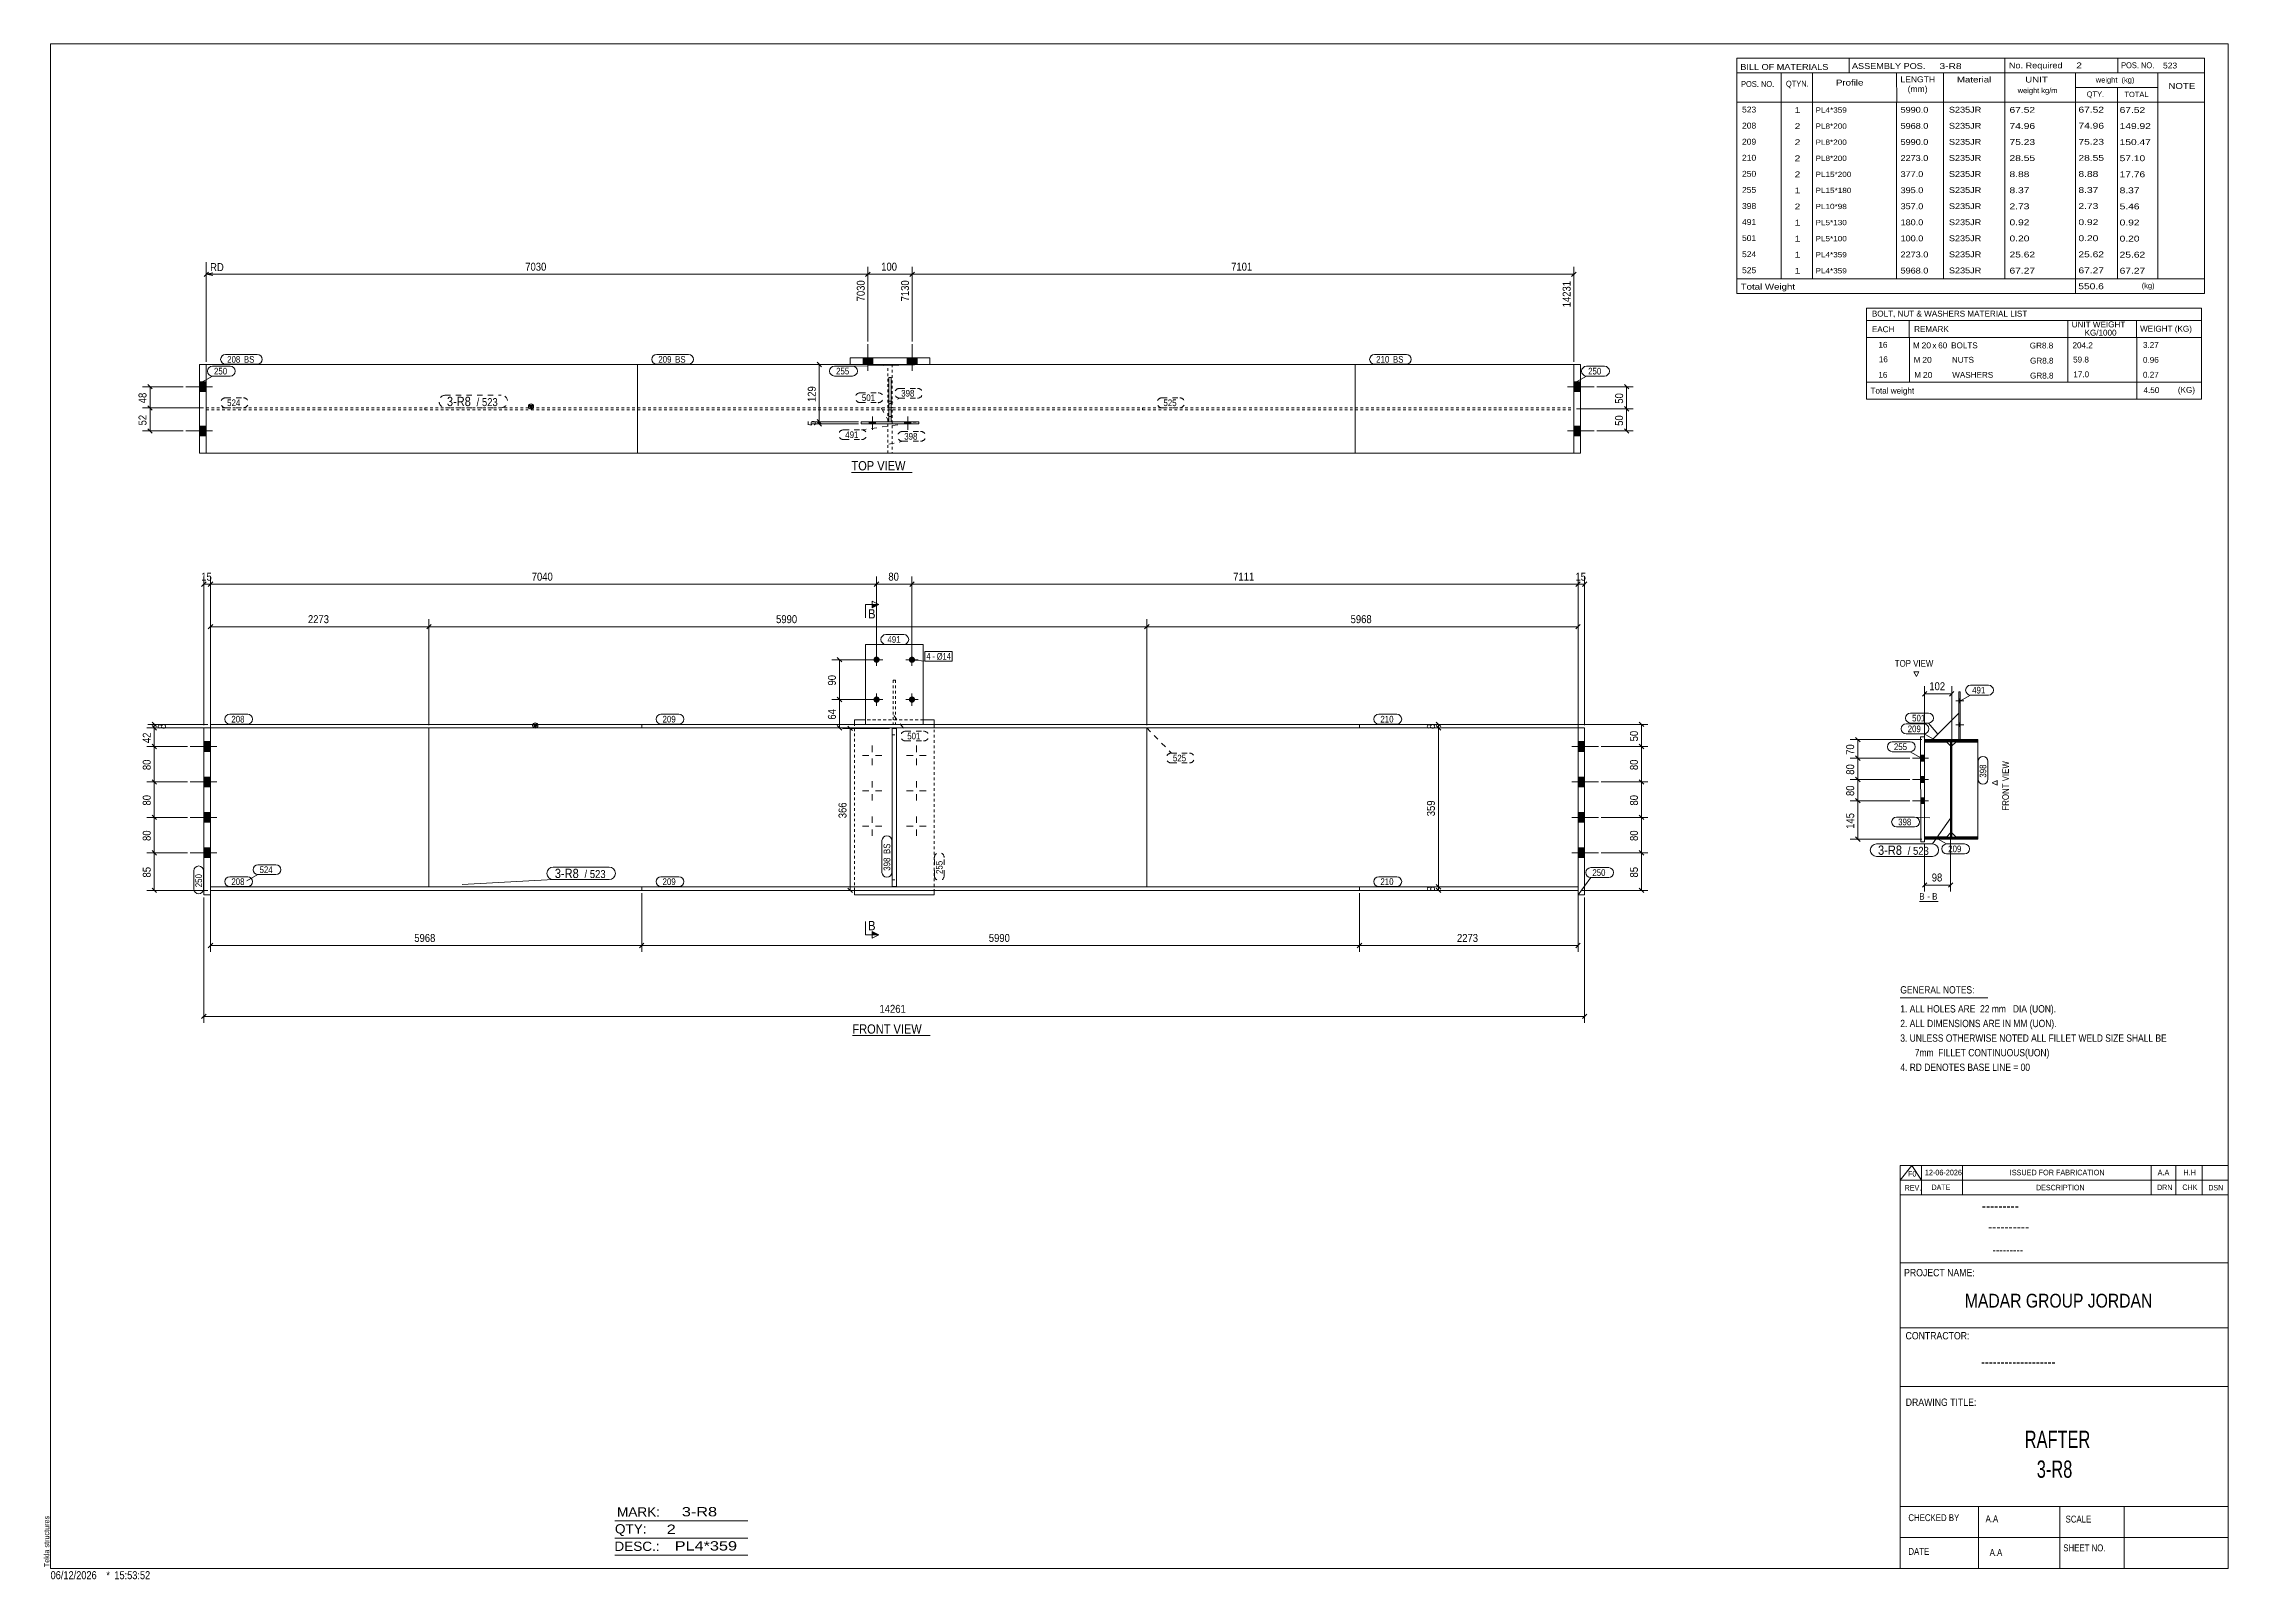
# Model space of a CAD drawing. Header units: millimetres. Extents: x 2 to 825, y 1 to 579.
import ezdxf

# ---------------------------------------------------------------- set-up
doc = ezdxf.new("R2010")
doc.units = ezdxf.units.MM
for name, pattern in [('XKITLINE00', [0]), ('XKITLINE01', [4, 1, -1, 1, -1]), ('XKITLINE02', [4, 2, -2])]:
    doc.linetypes.add(name, pattern=pattern)
for name, color, linetype, lineweight in [('Bolt', 3, 'Continuous', 0), ('BoltMark', 7, 'Continuous', 0), ('Dimensions', 7, 'Continuous', 0), ('DrawingSheet', 5, 'Continuous', 0), ('OtherObjectType', 7, 'Continuous', 0), ('Part', 2, 'Continuous', 0), ('PartMark', 7, 'Continuous', 0), ('Section', 6, 'Continuous', 0)]:
    doc.layers.add(name, color=color, linetype=linetype, lineweight=lineweight)
doc.styles.add('@ARIAL_UNICODE_MS_BOLD', font='ARIAL.TTF')
doc.styles.add('ARIAL', font='ARIAL.TTF')
doc.styles.add('ARIAL_NARROW', font='ARIALN.TTF')
doc.styles.add('COMIC_SANS_MS_BOLD', font='COMICBD.TTF')
doc.styles.add('SWIS721_EX_BT', font='ARIAL.TTF')
doc.styles.add('SWISSE', font='ARIAL.TTF')

# ---------------------------------------------------------------- blocks, each defined once
blk = doc.blocks.new('*A1')
at = {"layer": 'Part', "color": 7, "linetype": 'XKITLINE00', "lineweight": 0}
for p, q in [((720.65, 316.24), (720.45, 316.04)), ((720.72, 316.24), (720.45, 315.97)), ((720.79, 316.24), (720.45, 315.9)), ((720.85, 316.24), (720.45, 315.84)), ((720.55, 316.2), (720.45, 316.11)), ((720.85, 316.17), (720.45, 315.77)), ((720.85, 316.1), (720.45, 315.7)), ((720.85, 316.03), (720.45, 315.63)), ((720.85, 315.97), (720.45, 315.57)), ((720.85, 315.9), (720.45, 315.5)), ((720.85, 315.83), (720.45, 315.43)), ((720.85, 315.76), (720.45, 315.36)), ((720.85, 315.7), (720.45, 315.3)), ((720.85, 315.63), (720.45, 315.23)), ((720.85, 315.56), (720.45, 315.16)), ((720.85, 315.5), (720.45, 315.1)), ((720.85, 315.43), (720.45, 315.03)), ((720.85, 315.36), (720.45, 314.96)), ((720.85, 315.29), (720.45, 314.89)), ((720.85, 315.23), (720.45, 314.83)), ((720.85, 315.16), (720.45, 314.76)), ((720.85, 315.09), (720.45, 314.69)), ((720.85, 315.02), (720.45, 314.62)), ((720.85, 314.96), (720.45, 314.56)), ((720.85, 314.89), (720.45, 314.49)), ((720.85, 314.82), (720.45, 314.42)), ((720.85, 314.75), (720.45, 314.35)), ((720.85, 314.69), (720.45, 314.29)), ((720.85, 314.62), (720.45, 314.22)), ((720.85, 314.55), (720.45, 314.15)), ((720.85, 314.49), (720.45, 314.09)), ((720.85, 314.42), (720.45, 314.02)), ((720.85, 314.35), (720.45, 313.95)), ((720.85, 314.28), (720.45, 313.88)), ((720.85, 314.22), (720.45, 313.82)), ((720.85, 314.15), (720.45, 313.75)), ((720.85, 314.08), (720.45, 313.68)), ((720.85, 314.01), (720.45, 313.61)), ((720.85, 313.95), (720.45, 313.55)), ((720.85, 313.88), (720.45, 313.48)), ((720.85, 313.81), (720.45, 313.41)), ((720.85, 313.74), (720.45, 313.34)), ((720.85, 313.68), (720.45, 313.28)), ((720.85, 313.61), (720.45, 313.21)), ((720.85, 313.54), (720.45, 313.14)), ((720.85, 313.47), (720.45, 313.07)), ((720.85, 313.41), (720.45, 313.01)), ((720.85, 313.34), (720.45, 312.94)), ((720.85, 313.27), (720.45, 312.87)), ((720.85, 313.21), (720.45, 312.81)), ((720.85, 313.14), (720.45, 312.74)), ((720.85, 313.07), (720.45, 312.67)), ((720.85, 313), (720.45, 312.6)), ((720.85, 312.94), (720.45, 312.54)), ((720.85, 312.87), (720.45, 312.47)), ((720.85, 312.8), (720.45, 312.4)), ((720.85, 312.73), (720.45, 312.33)), ((720.85, 312.67), (720.45, 312.27)), ((720.85, 312.6), (720.45, 312.2)), ((720.85, 312.53), (720.45, 312.13)), ((720.85, 312.46), (720.45, 312.06)), ((720.85, 312.4), (720.45, 312)), ((720.85, 312.33), (720.45, 311.93)), ((720.85, 312.26), (720.45, 311.86)), ((720.85, 312.2), (720.45, 311.8)), ((720.85, 312.13), (720.45, 311.73)), ((720.85, 312.06), (720.45, 311.66)), ((720.85, 311.99), (720.45, 311.59)), ((720.85, 311.93), (720.45, 311.53)), ((720.85, 311.86), (720.45, 311.46)), ((720.85, 311.79), (720.45, 311.39)), ((720.85, 311.72), (720.45, 311.32)), ((720.85, 311.66), (720.45, 311.26)), ((720.85, 311.59), (720.45, 311.19)), ((720.85, 311.52), (720.45, 311.12)), ((720.85, 311.45), (720.45, 311.05)), ((720.85, 311.39), (720.45, 310.99)), ((720.85, 311.32), (720.45, 310.92)), ((720.85, 311.25), (720.45, 310.85)), ((720.85, 311.18), (720.45, 310.78)), ((720.85, 311.12), (720.45, 310.72)), ((720.85, 311.05), (720.45, 310.65)), ((720.85, 310.98), (720.45, 310.58)), ((720.85, 310.92), (720.45, 310.52)), ((720.85, 310.85), (720.45, 310.45)), ((720.85, 310.78), (720.45, 310.38)), ((720.85, 310.71), (720.45, 310.31)), ((720.85, 310.65), (720.45, 310.25)), ((720.85, 310.58), (720.45, 310.18)), ((720.85, 310.51), (720.45, 310.11)), ((720.85, 310.44), (720.45, 310.04)), ((720.85, 310.38), (720.45, 309.98)), ((720.85, 310.31), (720.45, 309.91)), ((720.85, 310.24), (720.45, 309.84)), ((720.85, 310.17), (720.45, 309.77)), ((720.85, 310.11), (720.45, 309.71)), ((720.85, 310.04), (720.45, 309.64)), ((720.85, 309.97), (720.45, 309.57)), ((720.85, 309.91), (720.45, 309.51)), ((720.85, 309.84), (720.45, 309.44)), ((720.85, 309.77), (720.45, 309.37)), ((720.85, 309.7), (720.45, 309.3)), ((720.85, 309.64), (720.45, 309.24)), ((720.85, 309.57), (720.45, 309.17)), ((720.85, 309.5), (720.45, 309.1)), ((720.85, 309.43), (720.45, 309.03)), ((720.85, 309.37), (720.45, 308.97)), ((720.85, 309.3), (720.45, 308.9)), ((720.85, 309.23), (720.45, 308.83)), ((720.85, 309.16), (720.45, 308.76)), ((720.85, 309.1), (720.45, 308.7)), ((720.85, 309.03), (720.45, 308.63)), ((720.85, 308.96), (720.45, 308.56)), ((720.85, 308.89), (720.45, 308.49)), ((720.85, 308.83), (720.45, 308.43)), ((720.85, 308.76), (720.45, 308.36)), ((720.85, 308.69), (720.45, 308.29)), ((720.85, 308.63), (720.45, 308.23)), ((720.85, 308.56), (720.45, 308.16)), ((720.85, 308.49), (720.45, 308.09)), ((720.85, 308.42), (720.45, 308.02)), ((720.85, 308.36), (720.45, 307.96)), ((720.85, 308.29), (720.45, 307.89)), ((720.85, 308.22), (720.45, 307.82)), ((720.85, 308.15), (720.45, 307.75)), ((720.85, 308.09), (720.45, 307.69)), ((720.85, 308.02), (720.45, 307.62)), ((720.85, 307.95), (720.45, 307.55)), ((720.85, 307.88), (720.45, 307.48)), ((720.85, 307.82), (720.45, 307.42)), ((720.85, 307.75), (720.45, 307.35)), ((720.85, 307.68), (720.45, 307.28)), ((720.85, 307.62), (720.45, 307.22)), ((720.85, 307.55), (720.45, 307.15)), ((720.85, 307.48), (720.45, 307.08)), ((720.85, 307.41), (720.45, 307.01)), ((720.85, 307.35), (720.45, 306.95)), ((720.85, 307.28), (720.45, 306.88)), ((720.85, 307.21), (720.45, 306.81)), ((720.85, 307.14), (720.45, 306.74)), ((720.85, 307.08), (720.45, 306.68)), ((720.85, 307.01), (720.45, 306.61)), ((720.85, 306.94), (720.45, 306.54)), ((720.85, 306.87), (720.45, 306.47)), ((720.85, 306.81), (720.45, 306.41)), ((720.85, 306.74), (720.45, 306.34)), ((720.85, 306.67), (720.45, 306.27)), ((720.85, 306.6), (720.45, 306.2)), ((720.85, 306.54), (720.45, 306.14)), ((720.85, 306.47), (720.45, 306.07)), ((720.85, 306.4), (720.45, 306)), ((720.85, 306.34), (720.45, 305.94)), ((720.85, 306.27), (720.45, 305.87)), ((720.85, 306.2), (720.45, 305.8)), ((720.85, 306.13), (720.45, 305.73)), ((720.85, 306.07), (720.45, 305.67)), ((720.85, 306), (720.45, 305.6)), ((720.85, 305.93), (720.45, 305.53)), ((720.85, 305.86), (720.45, 305.46)), ((720.85, 305.8), (720.45, 305.4)), ((720.85, 305.73), (720.45, 305.33)), ((720.85, 305.66), (720.45, 305.26)), ((720.85, 305.59), (720.45, 305.19)), ((720.85, 305.53), (720.45, 305.13)), ((720.85, 305.46), (720.45, 305.06)), ((720.85, 305.39), (720.45, 304.99)), ((720.85, 305.33), (720.45, 304.93)), ((720.85, 305.26), (720.45, 304.86)), ((720.85, 305.19), (720.45, 304.79)), ((720.85, 305.12), (720.45, 304.72)), ((720.85, 305.06), (720.45, 304.66)), ((720.85, 304.99), (720.45, 304.59)), ((720.85, 304.92), (720.45, 304.52)), ((720.85, 304.85), (720.45, 304.45)), ((720.85, 304.79), (720.45, 304.39)), ((720.85, 304.72), (720.45, 304.32)), ((720.85, 304.65), (720.45, 304.25)), ((720.85, 304.58), (720.45, 304.18)), ((720.85, 304.52), (720.45, 304.12)), ((720.85, 304.45), (720.45, 304.05)), ((720.85, 304.38), (720.45, 303.98)), ((720.85, 304.31), (720.45, 303.91)), ((720.85, 304.25), (720.45, 303.85)), ((720.85, 304.18), (720.45, 303.78)), ((720.85, 304.11), (720.45, 303.71)), ((720.85, 304.05), (720.45, 303.65)), ((720.85, 303.98), (720.45, 303.58)), ((720.85, 303.91), (720.45, 303.51)), ((720.85, 303.84), (720.45, 303.44)), ((720.85, 303.78), (720.45, 303.38)), ((720.85, 303.71), (720.45, 303.31)), ((720.85, 303.64), (720.45, 303.24)), ((720.85, 303.57), (720.45, 303.17)), ((720.85, 303.51), (720.45, 303.11)), ((720.85, 303.44), (720.45, 303.04)), ((720.85, 303.37), (720.45, 302.97)), ((720.85, 303.3), (720.45, 302.9)), ((720.85, 303.24), (720.45, 302.84)), ((720.85, 303.17), (720.45, 302.77)), ((720.85, 303.1), (720.45, 302.7)), ((720.85, 303.04), (720.45, 302.64)), ((720.85, 302.97), (720.45, 302.57)), ((720.85, 302.9), (720.45, 302.5)), ((720.85, 302.83), (720.45, 302.43)), ((720.85, 302.77), (720.45, 302.37)), ((720.85, 302.7), (720.45, 302.3)), ((720.85, 302.63), (720.45, 302.23)), ((720.85, 302.56), (720.45, 302.16)), ((720.85, 302.5), (720.45, 302.1)), ((720.85, 302.43), (720.45, 302.03)), ((720.85, 302.36), (720.45, 301.96)), ((720.48, 301.92), (720.45, 301.89)), ((720.51, 301.89), (720.45, 301.83)), ((720.55, 301.86), (720.45, 301.76)), ((720.58, 301.82), (720.45, 301.69)), ((720.62, 301.79), (720.45, 301.63)), ((720.65, 301.75), (720.45, 301.56)), ((720.68, 301.72), (720.45, 301.49)), ((720.72, 301.69), (720.45, 301.42)), ((720.75, 301.65), (720.45, 301.36)), ((720.78, 301.62), (720.45, 301.29)), ((720.82, 301.59), (720.45, 301.22)), ((720.85, 301.55), (720.45, 301.15)), ((720.85, 301.49), (720.45, 301.09)), ((720.85, 301.42), (720.45, 301.02)), ((720.85, 301.35), (720.45, 300.95)), ((720.85, 301.28), (720.45, 300.88)), ((720.85, 301.22), (720.45, 300.82)), ((720.85, 301.15), (720.45, 300.75)), ((720.85, 301.08), (720.45, 300.68)), ((720.85, 301.01), (720.45, 300.61)), ((720.85, 300.95), (720.45, 300.55)), ((720.85, 300.88), (720.45, 300.48)), ((720.85, 300.81), (720.45, 300.41)), ((720.85, 300.75), (720.45, 300.35)), ((720.85, 300.68), (720.45, 300.28)), ((720.85, 300.61), (720.45, 300.21)), ((720.85, 300.54), (720.45, 300.14)), ((720.85, 300.48), (720.45, 300.08)), ((720.85, 300.41), (720.45, 300.01)), ((720.85, 300.34), (720.45, 299.94)), ((720.85, 300.27), (720.45, 299.87)), ((720.85, 300.21), (720.45, 299.81)), ((720.85, 300.14), (720.45, 299.74)), ((720.85, 300.07), (720.45, 299.67)), ((720.85, 300), (720.45, 299.6)), ((720.85, 299.94), (720.45, 299.54)), ((720.85, 299.87), (720.45, 299.47)), ((720.85, 299.8), (720.45, 299.4)), ((720.85, 299.74), (720.45, 299.34)), ((720.85, 299.67), (720.45, 299.27)), ((720.85, 299.6), (720.45, 299.2)), ((720.85, 299.53), (720.45, 299.13)), ((720.85, 299.47), (720.45, 299.07)), ((720.85, 299.4), (720.45, 299)), ((720.85, 299.33), (720.45, 298.93)), ((720.85, 299.26), (720.45, 298.86)), ((720.85, 299.2), (720.45, 298.8)), ((720.85, 299.13), (720.45, 298.73)), ((720.85, 299.06), (720.45, 298.66)), ((720.85, 298.99), (720.45, 298.59)), ((720.85, 298.93), (720.45, 298.53)), ((720.85, 298.86), (720.45, 298.46)), ((720.85, 298.79), (720.45, 298.39)), ((720.85, 298.72), (720.45, 298.32)), ((720.85, 298.66), (720.45, 298.26)), ((720.85, 298.59), (720.45, 298.19)), ((720.85, 298.52), (720.45, 298.12)), ((720.85, 298.46), (720.45, 298.06)), ((720.85, 298.39), (720.45, 297.99)), ((720.85, 298.32), (720.45, 297.92)), ((720.85, 298.25), (720.45, 297.85)), ((720.85, 298.19), (720.45, 297.79)), ((720.85, 298.12), (720.45, 297.72)), ((720.85, 298.05), (720.45, 297.65)), ((720.85, 297.98), (720.45, 297.58)), ((720.85, 297.92), (720.45, 297.52)), ((720.85, 297.85), (720.45, 297.45)), ((720.85, 297.78), (720.45, 297.38)), ((720.85, 297.71), (720.45, 297.31)), ((720.85, 297.65), (720.45, 297.25)), ((720.85, 297.58), (720.45, 297.18)), ((720.85, 297.51), (720.45, 297.11)), ((720.85, 297.45), (720.45, 297.05)), ((720.85, 297.38), (720.45, 296.98)), ((720.85, 297.31), (720.45, 296.91)), ((720.85, 297.24), (720.45, 296.84)), ((720.85, 297.18), (720.45, 296.78)), ((720.85, 297.11), (720.45, 296.71)), ((720.85, 297.04), (720.45, 296.64)), ((720.85, 296.97), (720.45, 296.57)), ((720.85, 296.91), (720.45, 296.51)), ((720.85, 296.84), (720.45, 296.44)), ((720.85, 296.77), (720.45, 296.37)), ((720.85, 296.7), (720.45, 296.3)), ((720.85, 296.64), (720.45, 296.24)), ((720.85, 296.57), (720.45, 296.17)), ((720.85, 296.5), (720.45, 296.1)), ((720.85, 296.43), (720.45, 296.03)), ((720.85, 296.37), (720.45, 295.97)), ((720.85, 296.3), (720.45, 295.9)), ((720.85, 296.23), (720.45, 295.83)), ((720.85, 296.17), (720.45, 295.77)), ((720.85, 302.29), (720.48, 301.92)), ((720.85, 302.23), (720.51, 301.89)), ((720.85, 302.16), (720.55, 301.86)), ((720.85, 302.09), (720.58, 301.82)), ((720.85, 302.03), (720.62, 301.79)), ((720.85, 301.96), (720.65, 301.75)), ((720.85, 301.89), (720.68, 301.72)), ((720.85, 301.82), (720.72, 301.69)), ((720.85, 301.76), (720.75, 301.65)), ((720.85, 301.69), (720.78, 301.62)), ((720.85, 301.62), (720.82, 301.59)), ((720.85, 301.55), (720.85, 301.55)), ((720.85, 296.1), (720.45, 295.7)), ((720.85, 296.03), (720.45, 295.63)), ((720.85, 295.96), (720.45, 295.56)), ((720.85, 295.9), (720.45, 295.5)), ((720.85, 295.83), (720.45, 295.43)), ((720.85, 295.76), (720.45, 295.36)), ((720.85, 295.69), (720.45, 295.29)), ((720.85, 295.63), (720.45, 295.23)), ((720.85, 295.56), (720.45, 295.16)), ((720.85, 295.49), (720.45, 295.09)), ((720.85, 295.42), (720.45, 295.02)), ((720.85, 295.36), (720.45, 294.96)), ((720.85, 295.29), (720.45, 294.89)), ((720.85, 295.22), (720.45, 294.82)), ((720.85, 295.16), (720.45, 294.76)), ((720.85, 295.09), (720.45, 294.69)), ((720.85, 295.02), (720.45, 294.62)), ((720.85, 294.95), (720.45, 294.55)), ((720.85, 294.89), (720.45, 294.49)), ((720.85, 294.82), (720.45, 294.42)), ((720.85, 294.75), (720.45, 294.35)), ((720.85, 294.68), (720.45, 294.28)), ((720.85, 294.62), (720.45, 294.22)), ((720.85, 294.55), (720.45, 294.15)), ((720.85, 294.48), (720.45, 294.08)), ((720.85, 294.41), (720.45, 294.01)), ((720.85, 294.35), (720.45, 293.95)), ((720.85, 294.28), (720.45, 293.88)), ((720.85, 294.21), (720.45, 293.81)), ((720.85, 294.14), (720.45, 293.74)), ((720.85, 294.08), (720.45, 293.68)), ((720.85, 294.01), (720.45, 293.61)), ((720.85, 293.94), (720.45, 293.54)), ((720.85, 293.88), (720.45, 293.48)), ((720.85, 293.81), (720.45, 293.41)), ((720.85, 293.74), (720.45, 293.34)), ((720.85, 293.67), (720.45, 293.27)), ((720.85, 293.61), (720.45, 293.21)), ((720.85, 293.54), (720.45, 293.14)), ((720.85, 293.47), (720.45, 293.07)), ((720.85, 293.4), (720.45, 293)), ((720.85, 293.34), (720.45, 292.94)), ((720.85, 293.27), (720.45, 292.87)), ((720.85, 293.2), (720.45, 292.8)), ((720.85, 293.13), (720.45, 292.73)), ((720.85, 293.07), (720.45, 292.67)), ((720.85, 293), (720.45, 292.6)), ((720.85, 292.93), (720.45, 292.53)), ((720.85, 292.87), (720.45, 292.47)), ((720.85, 292.8), (720.45, 292.4)), ((720.85, 292.73), (720.45, 292.33)), ((720.85, 292.66), (720.45, 292.26)), ((720.85, 292.6), (720.45, 292.2)), ((720.85, 292.53), (720.45, 292.13)), ((720.85, 292.46), (720.45, 292.06)), ((720.85, 292.39), (720.45, 291.99)), ((720.85, 292.33), (720.45, 291.93)), ((720.85, 292.26), (720.45, 291.86)), ((720.85, 292.19), (720.45, 291.79)), ((720.85, 292.12), (720.45, 291.72)), ((720.85, 292.06), (720.45, 291.66)), ((720.85, 291.99), (720.45, 291.59)), ((720.85, 291.92), (720.45, 291.52)), ((720.85, 291.85), (720.45, 291.45)), ((720.85, 291.79), (720.45, 291.39)), ((720.85, 291.72), (720.45, 291.32)), ((720.85, 291.65), (720.45, 291.25)), ((720.85, 291.59), (720.45, 291.19)), ((720.85, 291.52), (720.45, 291.12)), ((720.85, 291.45), (720.45, 291.05)), ((720.85, 291.38), (720.45, 290.98)), ((720.85, 291.32), (720.45, 290.92)), ((720.85, 291.25), (720.45, 290.85)), ((720.85, 291.18), (720.45, 290.78)), ((720.85, 291.11), (720.45, 290.71)), ((720.85, 291.05), (720.45, 290.65)), ((720.85, 290.98), (720.45, 290.58)), ((720.85, 290.91), (720.45, 290.51)), ((720.85, 290.84), (720.45, 290.44)), ((720.85, 290.78), (720.45, 290.38)), ((720.85, 290.71), (720.45, 290.31)), ((720.85, 290.64), (720.45, 290.24)), ((720.85, 290.58), (720.45, 290.18)), ((720.85, 290.51), (720.45, 290.11)), ((720.85, 290.44), (720.45, 290.04)), ((720.85, 290.37), (720.45, 289.97)), ((720.85, 290.31), (720.45, 289.91)), ((720.85, 290.24), (720.45, 289.84)), ((720.85, 290.17), (720.45, 289.77)), ((720.85, 290.1), (720.45, 289.7)), ((720.85, 290.04), (720.45, 289.64)), ((720.85, 289.97), (720.45, 289.57)), ((720.85, 289.9), (720.45, 289.5)), ((720.85, 289.83), (720.45, 289.43)), ((720.85, 289.77), (720.45, 289.37)), ((720.85, 289.7), (720.45, 289.3)), ((720.85, 289.63), (720.45, 289.23)), ((720.85, 289.56), (720.45, 289.16)), ((720.85, 289.5), (720.45, 289.1)), ((720.85, 289.43), (720.45, 289.03)), ((720.85, 289.36), (720.45, 288.96)), ((720.85, 289.3), (720.45, 288.9)), ((720.85, 289.23), (720.45, 288.83)), ((720.85, 289.16), (720.45, 288.76)), ((720.85, 289.09), (720.45, 288.69)), ((720.85, 289.03), (720.45, 288.63)), ((720.85, 288.96), (720.45, 288.56)), ((720.85, 288.89), (720.45, 288.49)), ((720.85, 288.82), (720.45, 288.42)), ((720.85, 288.76), (720.45, 288.36)), ((720.85, 288.69), (720.45, 288.29)), ((720.85, 288.62), (720.45, 288.22)), ((720.85, 288.55), (720.45, 288.15)), ((720.85, 288.49), (720.45, 288.09)), ((720.85, 288.42), (720.45, 288.02)), ((720.85, 288.35), (720.45, 287.95)), ((720.85, 288.29), (720.45, 287.89)), ((720.85, 288.22), (720.45, 287.82)), ((720.85, 288.15), (720.45, 287.75)), ((720.85, 288.08), (720.45, 287.68)), ((720.85, 288.02), (720.45, 287.62)), ((720.85, 287.95), (720.45, 287.55)), ((720.85, 287.88), (720.45, 287.48)), ((720.85, 287.81), (720.45, 287.41)), ((720.85, 287.75), (720.45, 287.35)), ((720.85, 287.68), (720.45, 287.28)), ((720.85, 287.61), (720.45, 287.21)), ((720.85, 287.54), (720.45, 287.14)), ((720.85, 287.48), (720.45, 287.08)), ((720.85, 287.41), (720.45, 287.01)), ((720.85, 287.34), (720.45, 286.94)), ((720.85, 287.27), (720.45, 286.87)), ((720.85, 287.21), (720.45, 286.81)), ((720.85, 287.14), (720.45, 286.74)), ((720.85, 287.07), (720.45, 286.67)), ((720.85, 287.01), (720.45, 286.61)), ((720.85, 286.94), (720.45, 286.54)), ((720.85, 286.87), (720.45, 286.47)), ((720.85, 286.8), (720.45, 286.4)), ((720.85, 286.74), (720.45, 286.34)), ((720.85, 286.67), (720.45, 286.27)), ((720.85, 286.6), (720.45, 286.2)), ((720.85, 286.53), (720.45, 286.13)), ((720.85, 286.47), (720.45, 286.07)), ((720.85, 286.4), (720.45, 286)), ((720.85, 286.33), (720.45, 285.93)), ((720.85, 286.26), (720.45, 285.86)), ((720.85, 286.2), (720.45, 285.8)), ((720.85, 286.13), (720.45, 285.73)), ((720.85, 286.06), (720.45, 285.66)), ((720.85, 286), (720.45, 285.6)), ((720.85, 285.93), (720.45, 285.53)), ((720.85, 285.86), (720.45, 285.46)), ((720.85, 285.79), (720.45, 285.39)), ((720.85, 285.73), (720.45, 285.33)), ((720.85, 285.66), (720.45, 285.26)), ((720.85, 285.59), (720.45, 285.19)), ((720.85, 285.52), (720.45, 285.12)), ((720.85, 285.46), (720.45, 285.06)), ((720.85, 285.39), (720.45, 284.99)), ((720.85, 285.32), (720.45, 284.92)), ((720.85, 285.25), (720.45, 284.85)), ((720.85, 285.19), (720.45, 284.79)), ((720.85, 285.12), (720.45, 284.72)), ((720.85, 285.05), (720.45, 284.65)), ((720.85, 284.98), (720.45, 284.58)), ((720.85, 284.92), (720.45, 284.52)), ((720.85, 284.85), (720.45, 284.45)), ((720.85, 284.78), (720.45, 284.38)), ((720.85, 284.72), (720.45, 284.32)), ((720.85, 284.65), (720.45, 284.25)), ((720.85, 284.58), (720.45, 284.18)), ((720.85, 284.51), (720.45, 284.11)), ((720.85, 284.45), (720.45, 284.05)), ((720.85, 284.38), (720.45, 283.98)), ((720.85, 284.31), (720.45, 283.91)), ((720.85, 284.24), (720.45, 283.84)), ((720.85, 284.18), (720.45, 283.78)), ((720.85, 284.11), (720.45, 283.71)), ((720.85, 284.04), (720.45, 283.64)), ((720.85, 283.97), (720.45, 283.57)), ((720.85, 283.91), (720.45, 283.51)), ((720.85, 283.84), (720.45, 283.44)), ((720.85, 283.77), (720.45, 283.37)), ((720.85, 283.71), (720.45, 283.31)), ((720.85, 283.64), (720.45, 283.24)), ((720.85, 283.57), (720.45, 283.17)), ((720.85, 283.5), (720.45, 283.1)), ((720.85, 283.44), (720.45, 283.04)), ((720.85, 283.37), (720.45, 282.97)), ((720.85, 283.3), (720.45, 282.9)), ((720.85, 283.23), (720.45, 282.83)), ((720.85, 283.17), (720.45, 282.77)), ((720.85, 283.1), (720.45, 282.7)), ((720.85, 283.03), (720.45, 282.63)), ((720.85, 282.96), (720.45, 282.56)), ((720.85, 282.9), (720.45, 282.5)), ((720.85, 282.83), (720.45, 282.43)), ((720.85, 282.76), (720.45, 282.36)), ((720.85, 282.7), (720.45, 282.3)), ((720.85, 282.63), (720.45, 282.23)), ((720.85, 282.56), (720.45, 282.16)), ((720.85, 282.49), (720.45, 282.09)), ((720.85, 282.43), (720.45, 282.03)), ((720.85, 282.36), (720.45, 281.96)), ((720.85, 282.29), (720.45, 281.89)), ((720.85, 282.22), (720.45, 281.82)), ((720.85, 282.16), (720.45, 281.76)), ((720.85, 282.09), (720.45, 281.69)), ((720.85, 282.02), (720.45, 281.62)), ((720.85, 281.95), (720.45, 281.55)), ((720.85, 281.89), (720.45, 281.49)), ((720.85, 281.82), (720.45, 281.42)), ((720.85, 281.75), (720.45, 281.35)), ((720.85, 281.68), (720.45, 281.28)), ((720.85, 281.62), (720.45, 281.22)), ((720.85, 281.55), (720.45, 281.15)), ((720.85, 281.48), (720.45, 281.08)), ((720.85, 281.42), (720.45, 281.02)), ((720.85, 281.35), (720.45, 280.95)), ((720.85, 281.28), (720.45, 280.88)), ((720.85, 281.21), (720.45, 280.81)), ((720.85, 281.15), (720.45, 280.75)), ((720.48, 280.71), (720.45, 280.68)), ((720.52, 280.67), (720.45, 280.61)), ((720.55, 280.64), (720.45, 280.54)), ((720.58, 280.61), (720.45, 280.48)), ((720.62, 280.57), (720.45, 280.41)), ((720.65, 280.54), (720.46, 280.35)), ((720.85, 281.08), (720.48, 280.71)), ((720.85, 281.01), (720.52, 280.67)), ((720.68, 280.51), (720.52, 280.34)), ((720.85, 280.94), (720.55, 280.64)), ((720.85, 280.88), (720.58, 280.61)), ((720.72, 280.47), (720.58, 280.34)), ((720.85, 280.81), (720.62, 280.57)), ((720.85, 280.74), (720.65, 280.54)), ((720.75, 280.44), (720.65, 280.34)), ((720.85, 280.67), (720.68, 280.51)), ((720.85, 280.61), (720.72, 280.47)), ((720.79, 280.41), (720.72, 280.34)), ((720.85, 280.54), (720.75, 280.44)), ((720.85, 280.47), (720.79, 280.41)), ((720.82, 280.37), (720.79, 280.34)), ((720.85, 280.41), (720.82, 280.37))]:
    blk.add_line(p, q, dxfattribs=at)
blk = doc.blocks.new('*A2')
at = {"layer": 'Part', "color": 7, "linetype": 'XKITLINE00', "lineweight": 0}
for p, q in [((711.36, 279.54), (710.65, 280.25)), ((711.26, 279.54), (710.65, 280.14)), ((711.15, 279.54), (710.65, 280.03)), ((711.04, 279.54), (710.65, 279.92)), ((710.93, 279.54), (710.65, 279.82)), ((710.82, 279.54), (710.65, 279.71)), ((711.47, 279.54), (710.67, 280.34)), ((711.58, 279.54), (710.78, 280.34)), ((711.69, 279.54), (710.89, 280.34)), ((711.79, 279.54), (710.99, 280.34)), ((711.9, 279.54), (711.1, 280.34)), ((712.01, 279.54), (711.21, 280.34)), ((712.12, 279.54), (711.32, 280.34)), ((712.23, 279.54), (711.43, 280.34)), ((712.33, 279.54), (711.53, 280.34)), ((712.44, 279.54), (711.64, 280.34)), ((712.55, 279.54), (711.75, 280.34)), ((712.66, 279.54), (711.86, 280.34)), ((712.76, 279.54), (711.96, 280.34)), ((712.87, 279.54), (712.07, 280.34)), ((712.98, 279.54), (712.18, 280.34)), ((713.09, 279.54), (712.29, 280.34)), ((713.2, 279.54), (712.4, 280.34)), ((713.3, 279.54), (712.5, 280.34)), ((713.41, 279.54), (712.61, 280.34)), ((713.52, 279.54), (712.72, 280.34)), ((713.63, 279.54), (712.83, 280.34)), ((713.73, 279.54), (712.93, 280.34)), ((713.84, 279.54), (713.04, 280.34)), ((713.95, 279.54), (713.15, 280.34)), ((714.06, 279.54), (713.26, 280.34)), ((714.16, 279.54), (713.36, 280.34)), ((714.27, 279.54), (713.47, 280.34)), ((714.38, 279.54), (713.58, 280.34)), ((714.49, 279.54), (713.69, 280.34)), ((714.6, 279.54), (713.8, 280.34)), ((714.7, 279.54), (713.9, 280.34)), ((714.81, 279.54), (714.01, 280.34)), ((714.92, 279.54), (714.12, 280.34)), ((715.03, 279.54), (714.23, 280.34)), ((715.13, 279.54), (714.33, 280.34)), ((715.24, 279.54), (714.44, 280.34)), ((715.35, 279.54), (714.55, 280.34)), ((715.46, 279.54), (714.66, 280.34)), ((715.57, 279.54), (714.77, 280.34)), ((715.67, 279.54), (714.87, 280.34)), ((715.78, 279.54), (714.98, 280.34)), ((715.89, 279.54), (715.09, 280.34)), ((716, 279.54), (715.2, 280.34)), ((716.1, 279.54), (715.3, 280.34)), ((716.21, 279.54), (715.41, 280.34)), ((716.32, 279.54), (715.52, 280.34)), ((716.43, 279.54), (715.63, 280.34)), ((716.54, 279.54), (715.74, 280.34)), ((716.64, 279.54), (715.84, 280.34)), ((716.75, 279.54), (715.95, 280.34)), ((716.86, 279.54), (716.06, 280.34)), ((716.97, 279.54), (716.17, 280.34)), ((717.07, 279.54), (716.27, 280.34)), ((717.18, 279.54), (716.38, 280.34)), ((717.29, 279.54), (716.49, 280.34)), ((717.4, 279.54), (716.6, 280.34)), ((717.51, 279.54), (716.71, 280.34)), ((717.61, 279.54), (716.81, 280.34)), ((717.72, 279.54), (716.92, 280.34)), ((717.83, 279.54), (717.03, 280.34)), ((717.94, 279.54), (717.14, 280.34)), ((718.04, 279.54), (717.24, 280.34)), ((718.15, 279.54), (717.35, 280.34)), ((718.26, 279.54), (717.46, 280.34)), ((718.37, 279.54), (717.57, 280.34)), ((718.48, 279.54), (717.68, 280.34)), ((718.58, 279.54), (717.78, 280.34)), ((718.69, 279.54), (717.89, 280.34)), ((718.8, 279.54), (718, 280.34)), ((718.91, 279.54), (718.11, 280.34)), ((719.01, 279.54), (718.21, 280.34)), ((719.12, 279.54), (718.32, 280.34)), ((719.23, 279.54), (718.43, 280.34)), ((719.34, 279.54), (718.54, 280.34)), ((719.45, 279.54), (718.65, 280.34)), ((719.55, 279.54), (718.75, 280.34)), ((719.66, 279.54), (718.86, 280.34)), ((719.77, 279.54), (718.97, 280.34)), ((719.88, 279.54), (719.08, 280.34)), ((719.98, 279.54), (719.18, 280.34)), ((720.09, 279.54), (719.29, 280.34)), ((720.2, 279.54), (719.4, 280.34)), ((720.31, 279.54), (719.51, 280.34)), ((720.42, 279.54), (719.62, 280.34)), ((720.52, 279.54), (719.72, 280.34)), ((720.63, 279.54), (719.83, 280.34)), ((720.74, 279.54), (719.94, 280.34)), ((720.85, 279.54), (720.05, 280.34)), ((720.95, 279.54), (720.15, 280.34)), ((721.06, 279.54), (720.26, 280.34)), ((721.17, 279.54), (720.37, 280.34)), ((721.28, 279.54), (720.48, 280.34)), ((721.39, 279.54), (720.59, 280.34)), ((721.49, 279.54), (720.69, 280.34)), ((721.6, 279.54), (720.8, 280.34)), ((721.71, 279.54), (720.91, 280.34)), ((721.82, 279.54), (721.02, 280.34)), ((721.92, 279.54), (721.12, 280.34)), ((722.03, 279.54), (721.23, 280.34)), ((722.14, 279.54), (721.34, 280.34)), ((722.25, 279.54), (721.45, 280.34)), ((722.35, 279.54), (721.55, 280.34)), ((722.46, 279.54), (721.66, 280.34)), ((722.57, 279.54), (721.77, 280.34)), ((722.68, 279.54), (721.88, 280.34)), ((722.79, 279.54), (721.99, 280.34)), ((722.89, 279.54), (722.09, 280.34)), ((723, 279.54), (722.2, 280.34)), ((723.11, 279.54), (722.31, 280.34)), ((723.22, 279.54), (722.42, 280.34)), ((723.32, 279.54), (722.52, 280.34)), ((723.43, 279.54), (722.63, 280.34)), ((723.54, 279.54), (722.74, 280.34)), ((723.65, 279.54), (722.85, 280.34)), ((723.76, 279.54), (722.96, 280.34)), ((723.86, 279.54), (723.06, 280.34)), ((723.97, 279.54), (723.17, 280.34)), ((724.08, 279.54), (723.28, 280.34)), ((724.19, 279.54), (723.39, 280.34)), ((724.29, 279.54), (723.49, 280.34)), ((724.4, 279.54), (723.6, 280.34)), ((724.51, 279.54), (723.71, 280.34)), ((724.62, 279.54), (723.82, 280.34)), ((724.73, 279.54), (723.93, 280.34)), ((724.83, 279.54), (724.03, 280.34)), ((724.94, 279.54), (724.14, 280.34)), ((725.05, 279.54), (724.25, 280.34)), ((725.16, 279.54), (724.36, 280.34)), ((725.26, 279.54), (724.46, 280.34)), ((725.37, 279.54), (724.57, 280.34)), ((725.48, 279.54), (724.68, 280.34)), ((725.59, 279.54), (724.79, 280.34)), ((725.7, 279.54), (724.9, 280.34)), ((725.8, 279.54), (725, 280.34)), ((725.91, 279.54), (725.11, 280.34)), ((726.02, 279.54), (725.22, 280.34)), ((726.13, 279.54), (725.33, 280.34)), ((726.23, 279.54), (725.43, 280.34)), ((726.34, 279.54), (725.54, 280.34)), ((726.45, 279.54), (725.65, 280.34)), ((726.56, 279.54), (725.76, 280.34)), ((726.67, 279.54), (725.87, 280.34)), ((726.77, 279.54), (725.97, 280.34)), ((726.88, 279.54), (726.08, 280.34)), ((726.99, 279.54), (726.19, 280.34)), ((727.1, 279.54), (726.3, 280.34)), ((727.2, 279.54), (726.4, 280.34)), ((727.31, 279.54), (726.51, 280.34)), ((727.42, 279.54), (726.62, 280.34)), ((727.53, 279.54), (726.73, 280.34)), ((727.64, 279.54), (726.84, 280.34)), ((727.74, 279.54), (726.94, 280.34)), ((727.85, 279.54), (727.05, 280.34)), ((727.96, 279.54), (727.16, 280.34)), ((728.07, 279.54), (727.27, 280.34)), ((728.17, 279.54), (727.37, 280.34)), ((728.28, 279.54), (727.48, 280.34)), ((728.39, 279.54), (727.59, 280.34)), ((728.5, 279.54), (727.7, 280.34)), ((728.61, 279.54), (727.81, 280.34)), ((728.71, 279.54), (727.91, 280.34)), ((728.82, 279.54), (728.02, 280.34)), ((728.93, 279.54), (728.13, 280.34)), ((729.04, 279.54), (728.24, 280.34)), ((729.14, 279.54), (728.34, 280.34)), ((729.25, 279.54), (728.45, 280.34)), ((729.36, 279.54), (728.56, 280.34)), ((729.47, 279.54), (728.67, 280.34)), ((729.58, 279.54), (728.78, 280.34)), ((729.68, 279.54), (728.88, 280.34)), ((729.79, 279.54), (728.99, 280.34)), ((729.9, 279.54), (729.1, 280.34)), ((730.01, 279.54), (729.21, 280.34)), ((730.11, 279.54), (729.31, 280.34)), ((730.22, 279.54), (729.42, 280.34)), ((730.33, 279.54), (729.53, 280.34)), ((730.44, 279.54), (729.64, 280.34)), ((730.54, 279.54), (729.74, 280.34)), ((730.65, 279.54), (729.85, 280.34)), ((730.65, 279.65), (729.96, 280.34)), ((730.65, 279.75), (730.07, 280.34)), ((730.65, 279.86), (730.18, 280.34)), ((730.65, 279.97), (730.28, 280.34)), ((730.65, 280.08), (730.39, 280.34)), ((730.65, 280.18), (730.5, 280.34)), ((730.63, 280.32), (730.61, 280.34))]:
    blk.add_line(p, q, dxfattribs=at)
blk = doc.blocks.new('*A3')
at = {"layer": 'Part', "color": 7, "linetype": 'XKITLINE00', "lineweight": 0}
for p, q in [((711.36, 316.24), (710.65, 316.95)), ((711.26, 316.24), (710.65, 316.84)), ((711.15, 316.24), (710.65, 316.73)), ((711.04, 316.24), (710.65, 316.62)), ((710.93, 316.24), (710.65, 316.52)), ((710.82, 316.24), (710.65, 316.41)), ((711.47, 316.24), (710.67, 317.04)), ((711.58, 316.24), (710.78, 317.04)), ((711.69, 316.24), (710.89, 317.04)), ((711.79, 316.24), (710.99, 317.04)), ((711.9, 316.24), (711.1, 317.04)), ((712.01, 316.24), (711.21, 317.04)), ((712.12, 316.24), (711.32, 317.04)), ((712.23, 316.24), (711.43, 317.04)), ((712.33, 316.24), (711.53, 317.04)), ((712.44, 316.24), (711.64, 317.04)), ((712.55, 316.24), (711.75, 317.04)), ((712.66, 316.24), (711.86, 317.04)), ((712.76, 316.24), (711.96, 317.04)), ((712.87, 316.24), (712.07, 317.04)), ((712.98, 316.24), (712.18, 317.04)), ((713.09, 316.24), (712.29, 317.04)), ((713.2, 316.24), (712.4, 317.04)), ((713.3, 316.24), (712.5, 317.04)), ((713.41, 316.24), (712.61, 317.04)), ((713.52, 316.24), (712.72, 317.04)), ((713.63, 316.24), (712.83, 317.04)), ((713.73, 316.24), (712.93, 317.04)), ((713.84, 316.24), (713.04, 317.04)), ((713.95, 316.24), (713.15, 317.04)), ((714.06, 316.24), (713.26, 317.04)), ((714.16, 316.24), (713.36, 317.04)), ((714.27, 316.24), (713.47, 317.04)), ((714.38, 316.24), (713.58, 317.04)), ((714.49, 316.24), (713.69, 317.04)), ((714.6, 316.24), (713.8, 317.04)), ((714.7, 316.24), (713.9, 317.04)), ((714.81, 316.24), (714.01, 317.04)), ((714.92, 316.24), (714.12, 317.04)), ((715.03, 316.24), (714.23, 317.04)), ((715.13, 316.24), (714.33, 317.04)), ((715.24, 316.24), (714.44, 317.04)), ((715.35, 316.24), (714.55, 317.04)), ((715.46, 316.24), (714.66, 317.04)), ((715.57, 316.24), (714.77, 317.04)), ((715.67, 316.24), (714.87, 317.04)), ((715.78, 316.24), (714.98, 317.04)), ((715.89, 316.24), (715.09, 317.04)), ((716, 316.24), (715.2, 317.04)), ((716.1, 316.24), (715.3, 317.04)), ((716.21, 316.24), (715.41, 317.04)), ((716.32, 316.24), (715.52, 317.04)), ((716.43, 316.24), (715.63, 317.04)), ((716.54, 316.24), (715.74, 317.04)), ((716.64, 316.24), (715.84, 317.04)), ((716.75, 316.24), (715.95, 317.04)), ((716.86, 316.24), (716.06, 317.04)), ((716.97, 316.24), (716.17, 317.04)), ((717.07, 316.24), (716.27, 317.04)), ((717.18, 316.24), (716.38, 317.04)), ((717.29, 316.24), (716.49, 317.04)), ((717.4, 316.24), (716.6, 317.04)), ((717.51, 316.24), (716.71, 317.04)), ((717.61, 316.24), (716.81, 317.04)), ((717.72, 316.24), (716.92, 317.04)), ((717.83, 316.24), (717.03, 317.04)), ((717.94, 316.24), (717.14, 317.04)), ((718.04, 316.24), (717.24, 317.04)), ((718.15, 316.24), (717.35, 317.04)), ((718.26, 316.24), (717.46, 317.04)), ((718.37, 316.24), (717.57, 317.04)), ((718.48, 316.24), (717.68, 317.04)), ((718.58, 316.24), (717.78, 317.04)), ((718.69, 316.24), (717.89, 317.04)), ((718.8, 316.24), (718, 317.04)), ((718.91, 316.24), (718.11, 317.04)), ((719.01, 316.24), (718.21, 317.04)), ((719.12, 316.24), (718.32, 317.04)), ((719.23, 316.24), (718.43, 317.04)), ((719.34, 316.24), (718.54, 317.04)), ((719.45, 316.24), (718.65, 317.04)), ((719.55, 316.24), (718.75, 317.04)), ((719.66, 316.24), (718.86, 317.04)), ((719.77, 316.24), (718.97, 317.04)), ((719.88, 316.24), (719.08, 317.04)), ((719.98, 316.24), (719.18, 317.04)), ((720.09, 316.24), (719.29, 317.04)), ((720.2, 316.24), (719.4, 317.04)), ((720.31, 316.24), (719.51, 317.04)), ((720.42, 316.24), (719.62, 317.04)), ((720.52, 316.24), (719.72, 317.04)), ((720.63, 316.24), (719.83, 317.04)), ((720.74, 316.24), (719.94, 317.04)), ((720.85, 316.24), (720.05, 317.04)), ((720.95, 316.24), (720.15, 317.04)), ((721.06, 316.24), (720.26, 317.04)), ((721.17, 316.24), (720.37, 317.04)), ((721.28, 316.24), (720.48, 317.04)), ((721.39, 316.24), (720.59, 317.04)), ((721.49, 316.24), (720.69, 317.04)), ((721.6, 316.24), (720.8, 317.04)), ((721.71, 316.24), (720.91, 317.04)), ((721.82, 316.24), (721.02, 317.04)), ((721.92, 316.24), (721.12, 317.04)), ((722.03, 316.24), (721.23, 317.04)), ((722.14, 316.24), (721.34, 317.04)), ((722.25, 316.24), (721.45, 317.04)), ((722.35, 316.24), (721.55, 317.04)), ((722.46, 316.24), (721.66, 317.04)), ((722.57, 316.24), (721.77, 317.04)), ((722.68, 316.24), (721.88, 317.04)), ((722.79, 316.24), (721.99, 317.04)), ((722.89, 316.24), (722.09, 317.04)), ((723, 316.24), (722.2, 317.04)), ((723.11, 316.24), (722.31, 317.04)), ((723.22, 316.24), (722.42, 317.04)), ((723.32, 316.24), (722.52, 317.04)), ((723.43, 316.24), (722.63, 317.04)), ((723.54, 316.24), (722.74, 317.04)), ((723.65, 316.24), (722.85, 317.04)), ((723.76, 316.24), (722.96, 317.04)), ((723.86, 316.24), (723.06, 317.04)), ((723.97, 316.24), (723.17, 317.04)), ((724.08, 316.24), (723.28, 317.04)), ((724.19, 316.24), (723.39, 317.04)), ((724.29, 316.24), (723.49, 317.04)), ((724.4, 316.24), (723.6, 317.04)), ((724.51, 316.24), (723.71, 317.04)), ((724.62, 316.24), (723.82, 317.04)), ((724.73, 316.24), (723.93, 317.04)), ((724.83, 316.24), (724.03, 317.04)), ((724.94, 316.24), (724.14, 317.04)), ((725.05, 316.24), (724.25, 317.04)), ((725.16, 316.24), (724.36, 317.04)), ((725.26, 316.24), (724.46, 317.04)), ((725.37, 316.24), (724.57, 317.04)), ((725.48, 316.24), (724.68, 317.04)), ((725.59, 316.24), (724.79, 317.04)), ((725.7, 316.24), (724.9, 317.04)), ((725.8, 316.24), (725, 317.04)), ((725.91, 316.24), (725.11, 317.04)), ((726.02, 316.24), (725.22, 317.04)), ((726.13, 316.24), (725.33, 317.04)), ((726.23, 316.24), (725.43, 317.04)), ((726.34, 316.24), (725.54, 317.04)), ((726.45, 316.24), (725.65, 317.04)), ((726.56, 316.24), (725.76, 317.04)), ((726.67, 316.24), (725.87, 317.04)), ((726.77, 316.24), (725.97, 317.04)), ((726.88, 316.24), (726.08, 317.04)), ((726.99, 316.24), (726.19, 317.04)), ((727.1, 316.24), (726.3, 317.04)), ((727.2, 316.24), (726.4, 317.04)), ((727.31, 316.24), (726.51, 317.04)), ((727.42, 316.24), (726.62, 317.04)), ((727.53, 316.24), (726.73, 317.04)), ((727.64, 316.24), (726.84, 317.04)), ((727.74, 316.24), (726.94, 317.04)), ((727.85, 316.24), (727.05, 317.04)), ((727.96, 316.24), (727.16, 317.04)), ((728.07, 316.24), (727.27, 317.04)), ((728.17, 316.24), (727.37, 317.04)), ((728.28, 316.24), (727.48, 317.04)), ((728.39, 316.24), (727.59, 317.04)), ((728.5, 316.24), (727.7, 317.04)), ((728.61, 316.24), (727.81, 317.04)), ((728.71, 316.24), (727.91, 317.04)), ((728.82, 316.24), (728.02, 317.04)), ((728.93, 316.24), (728.13, 317.04)), ((729.04, 316.24), (728.24, 317.04)), ((729.14, 316.24), (728.34, 317.04)), ((729.25, 316.24), (728.45, 317.04)), ((729.36, 316.24), (728.56, 317.04)), ((729.47, 316.24), (728.67, 317.04)), ((729.58, 316.24), (728.78, 317.04)), ((729.68, 316.24), (728.88, 317.04)), ((729.79, 316.24), (728.99, 317.04)), ((729.9, 316.24), (729.1, 317.04)), ((730.01, 316.24), (729.21, 317.04)), ((730.11, 316.24), (729.31, 317.04)), ((730.22, 316.24), (729.42, 317.04)), ((730.33, 316.24), (729.53, 317.04)), ((730.44, 316.24), (729.64, 317.04)), ((730.54, 316.24), (729.74, 317.04)), ((730.65, 316.24), (729.85, 317.04)), ((730.65, 316.35), (729.96, 317.04)), ((730.65, 316.45), (730.07, 317.04)), ((730.65, 316.56), (730.18, 317.04)), ((730.65, 316.67), (730.28, 317.04)), ((730.65, 316.78), (730.39, 317.04)), ((730.65, 316.88), (730.5, 317.04)), ((730.63, 317.02), (730.61, 317.04)), ((730.65, 316.24), (730.65, 316.24))]:
    blk.add_line(p, q, dxfattribs=at)
blk = doc.blocks.new('*A4')
at = {"layer": 'Bolt', "color": 3, "linetype": 'XKITLINE00', "lineweight": 0}
for p, q in [((314.34, 314.78), (314.34, 312.34)), ((331.01, 314.78), (331.01, 312.34)), ((310.67, 311.12), (313.12, 311.12)), ((314.34, 307.45), (314.34, 309.89)), ((318.01, 311.12), (315.57, 311.12)), ((327.34, 311.12), (329.78, 311.12)), ((331.01, 307.45), (331.01, 309.89)), ((334.67, 311.12), (332.23, 311.12)), ((310.67, 297.78), (313.12, 297.78)), ((314.34, 301.45), (314.34, 299.01)), ((314.34, 294.12), (314.34, 296.56)), ((318.01, 297.78), (315.57, 297.78)), ((327.34, 297.78), (329.78, 297.78)), ((331.01, 301.45), (331.01, 299.01)), ((331.01, 294.12), (331.01, 296.56)), ((334.67, 297.78), (332.23, 297.78)), ((314.34, 288.12), (314.34, 285.67)), ((331.01, 288.12), (331.01, 285.67)), ((310.67, 284.45), (313.12, 284.45)), ((314.34, 280.78), (314.34, 283.22)), ((318.01, 284.45), (315.57, 284.45)), ((327.34, 284.45), (329.78, 284.45)), ((331.01, 280.78), (331.01, 283.22)), ((334.67, 284.45), (332.23, 284.45))]:
    blk.add_line(p, q, dxfattribs=at)
blk = doc.blocks.new('*A5')
at = {"layer": 'Bolt'}
for points in [[(317.17, 347.09), (317.17, 347.06), (317.17, 347.03), (317.17, 347), (317.17, 346.97), (317.16, 346.94), (317.16, 346.92), (317.15, 346.89), (317.15, 346.86), (317.14, 346.83), (317.13, 346.8), (317.12, 346.78), (317.12, 346.75), (317.11, 346.72), (317.1, 346.7), (317.09, 346.67), (317.07, 346.64), (317.06, 346.62), (317.05, 346.59), (317.04, 346.57), (317.02, 346.54), (317.01, 346.52), (316.99, 346.49), (316.98, 346.47), (316.96, 346.44), (316.94, 346.42), (316.93, 346.4), (316.91, 346.38), (316.89, 346.35), (316.87, 346.33), (316.85, 346.31), (316.83, 346.29), (316.81, 346.27), (316.79, 346.25), (316.77, 346.23), (316.75, 346.21), (316.73, 346.2), (316.7, 346.18), (316.68, 346.16), (316.66, 346.15), (316.63, 346.13), (316.61, 346.12), (316.58, 346.1), (316.56, 346.09), (316.53, 346.07), (316.51, 346.06), (316.48, 346.05), (316.45, 346.04), (316.43, 346.03), (316.4, 346.02), (316.37, 346.01), (316.35, 346), (316.32, 345.99), (316.29, 345.98), (316.26, 345.98), (316.24, 345.97), (316.21, 345.97), (316.18, 345.96), (316.15, 345.96), (316.12, 345.95), (316.09, 345.95), (316.07, 345.95), (316.04, 345.95), (316.01, 345.95), (315.98, 345.95), (315.95, 345.95), (315.92, 345.95), (315.89, 345.95), (315.87, 345.96), (315.84, 345.96), (315.81, 345.97), (315.78, 345.97), (315.75, 345.98), (315.72, 345.98), (315.7, 345.99), (315.67, 346), (315.64, 346.01), (315.61, 346.02), (315.59, 346.03), (315.56, 346.04), (315.54, 346.05), (315.51, 346.06), (315.48, 346.07), (315.46, 346.09), (315.43, 346.1), (315.41, 346.12), (315.38, 346.13), (315.36, 346.15), (315.34, 346.16), (315.31, 346.18), (315.29, 346.2), (315.27, 346.21), (315.25, 346.23), (315.22, 346.25), (315.2, 346.27), (315.18, 346.29), (315.16, 346.31), (315.14, 346.33), (315.12, 346.35), (315.11, 346.38), (315.09, 346.4), (315.07, 346.42), (315.05, 346.44), (315.04, 346.47), (315.02, 346.49), (315.01, 346.52), (314.99, 346.54), (314.98, 346.57), (314.97, 346.59), (314.95, 346.62), (314.94, 346.64), (314.93, 346.67), (314.92, 346.7), (314.91, 346.72), (314.9, 346.75), (314.89, 346.78), (314.88, 346.8), (314.88, 346.83), (314.87, 346.86), (314.86, 346.89), (314.86, 346.92), (314.85, 346.94), (314.85, 346.97), (314.85, 347), (314.84, 347.03), (314.84, 347.06), (314.84, 347.09), (314.84, 347.12), (314.84, 347.14), (314.84, 347.17), (314.84, 347.2), (314.85, 347.23), (314.85, 347.26), (314.85, 347.29), (314.86, 347.32), (314.86, 347.34), (314.87, 347.37), (314.88, 347.4), (314.88, 347.43), (314.89, 347.45), (314.9, 347.48), (314.91, 347.51), (314.92, 347.54), (314.93, 347.56), (314.94, 347.59), (314.95, 347.61), (314.97, 347.64), (314.98, 347.67), (314.99, 347.69), (315.01, 347.72), (315.02, 347.74), (315.04, 347.76), (315.05, 347.79), (315.07, 347.81), (315.09, 347.83), (315.11, 347.86), (315.12, 347.88), (315.14, 347.9), (315.16, 347.92), (315.18, 347.94), (315.2, 347.96), (315.22, 347.98), (315.25, 348), (315.27, 348.02), (315.29, 348.04), (315.31, 348.05), (315.34, 348.07), (315.36, 348.09), (315.38, 348.1), (315.41, 348.12), (315.43, 348.13), (315.46, 348.14), (315.48, 348.16), (315.51, 348.17), (315.54, 348.18), (315.56, 348.19), (315.59, 348.2), (315.61, 348.21), (315.64, 348.22), (315.67, 348.23), (315.7, 348.24), (315.72, 348.25), (315.75, 348.25), (315.78, 348.26), (315.81, 348.27), (315.84, 348.27), (315.87, 348.27), (315.89, 348.28), (315.92, 348.28), (315.95, 348.28), (315.98, 348.28), (316.01, 348.28), (316.04, 348.28), (316.07, 348.28), (316.09, 348.28), (316.12, 348.28), (316.15, 348.27), (316.18, 348.27), (316.21, 348.27), (316.24, 348.26), (316.26, 348.25), (316.29, 348.25), (316.32, 348.24), (316.35, 348.23), (316.37, 348.22), (316.4, 348.21), (316.43, 348.2), (316.45, 348.19), (316.48, 348.18), (316.51, 348.17), (316.53, 348.16), (316.56, 348.14), (316.58, 348.13), (316.61, 348.12), (316.63, 348.1), (316.66, 348.09), (316.68, 348.07), (316.7, 348.05), (316.73, 348.04), (316.75, 348.02), (316.77, 348), (316.79, 347.98), (316.81, 347.96), (316.83, 347.94), (316.85, 347.92), (316.87, 347.9), (316.89, 347.88), (316.91, 347.86), (316.93, 347.83), (316.94, 347.81), (316.96, 347.79), (316.98, 347.76), (316.99, 347.74), (317.01, 347.72), (317.02, 347.69), (317.04, 347.67), (317.05, 347.64), (317.06, 347.61), (317.07, 347.59), (317.09, 347.56), (317.1, 347.54), (317.11, 347.51), (317.12, 347.48), (317.12, 347.45), (317.13, 347.43), (317.14, 347.4), (317.15, 347.37), (317.15, 347.34), (317.16, 347.32), (317.16, 347.29), (317.17, 347.26), (317.17, 347.23), (317.17, 347.2), (317.17, 347.17), (317.17, 347.14), (317.17, 347.12)], [(330.51, 347.09), (330.51, 347.06), (330.5, 347.03), (330.5, 347), (330.5, 346.97), (330.5, 346.94), (330.49, 346.92), (330.49, 346.89), (330.48, 346.86), (330.47, 346.83), (330.47, 346.8), (330.46, 346.78), (330.45, 346.75), (330.44, 346.72), (330.43, 346.7), (330.42, 346.67), (330.41, 346.64), (330.4, 346.62), (330.38, 346.59), (330.37, 346.57), (330.36, 346.54), (330.34, 346.52), (330.33, 346.49), (330.31, 346.47), (330.3, 346.44), (330.28, 346.42), (330.26, 346.4), (330.24, 346.38), (330.22, 346.35), (330.21, 346.33), (330.19, 346.31), (330.17, 346.29), (330.15, 346.27), (330.12, 346.25), (330.1, 346.23), (330.08, 346.21), (330.06, 346.2), (330.04, 346.18), (330.01, 346.16), (329.99, 346.15), (329.97, 346.13), (329.94, 346.12), (329.92, 346.1), (329.89, 346.09), (329.87, 346.07), (329.84, 346.06), (329.81, 346.05), (329.79, 346.04), (329.76, 346.03), (329.73, 346.02), (329.71, 346.01), (329.68, 346), (329.65, 345.99), (329.62, 345.98), (329.6, 345.98), (329.57, 345.97), (329.54, 345.97), (329.51, 345.96), (329.48, 345.96), (329.46, 345.95), (329.43, 345.95), (329.4, 345.95), (329.37, 345.95), (329.34, 345.95), (329.31, 345.95), (329.28, 345.95), (329.26, 345.95), (329.23, 345.95), (329.2, 345.96), (329.17, 345.96), (329.14, 345.97), (329.11, 345.97), (329.09, 345.98), (329.06, 345.98), (329.03, 345.99), (329, 346), (328.98, 346.01), (328.95, 346.02), (328.92, 346.03), (328.89, 346.04), (328.87, 346.05), (328.84, 346.06), (328.82, 346.07), (328.79, 346.09), (328.77, 346.1), (328.74, 346.12), (328.72, 346.13), (328.69, 346.15), (328.67, 346.16), (328.65, 346.18), (328.62, 346.2), (328.6, 346.21), (328.58, 346.23), (328.56, 346.25), (328.54, 346.27), (328.52, 346.29), (328.5, 346.31), (328.48, 346.33), (328.46, 346.35), (328.44, 346.38), (328.42, 346.4), (328.4, 346.42), (328.39, 346.44), (328.37, 346.47), (328.36, 346.49), (328.34, 346.52), (328.33, 346.54), (328.31, 346.57), (328.3, 346.59), (328.29, 346.62), (328.27, 346.64), (328.26, 346.67), (328.25, 346.7), (328.24, 346.72), (328.23, 346.75), (328.22, 346.78), (328.22, 346.8), (328.21, 346.83), (328.2, 346.86), (328.2, 346.89), (328.19, 346.92), (328.19, 346.94), (328.18, 346.97), (328.18, 347), (328.18, 347.03), (328.18, 347.06), (328.17, 347.09), (328.17, 347.12), (328.17, 347.14), (328.18, 347.17), (328.18, 347.2), (328.18, 347.23), (328.18, 347.26), (328.19, 347.29), (328.19, 347.32), (328.2, 347.34), (328.2, 347.37), (328.21, 347.4), (328.22, 347.43), (328.22, 347.45), (328.23, 347.48), (328.24, 347.51), (328.25, 347.54), (328.26, 347.56), (328.27, 347.59), (328.29, 347.61), (328.3, 347.64), (328.31, 347.67), (328.33, 347.69), (328.34, 347.72), (328.36, 347.74), (328.37, 347.76), (328.39, 347.79), (328.4, 347.81), (328.42, 347.83), (328.44, 347.86), (328.46, 347.88), (328.48, 347.9), (328.5, 347.92), (328.52, 347.94), (328.54, 347.96), (328.56, 347.98), (328.58, 348), (328.6, 348.02), (328.62, 348.04), (328.65, 348.05), (328.67, 348.07), (328.69, 348.09), (328.72, 348.1), (328.74, 348.12), (328.77, 348.13), (328.79, 348.14), (328.82, 348.16), (328.84, 348.17), (328.87, 348.18), (328.89, 348.19), (328.92, 348.2), (328.95, 348.21), (328.98, 348.22), (329, 348.23), (329.03, 348.24), (329.06, 348.25), (329.09, 348.25), (329.11, 348.26), (329.14, 348.27), (329.17, 348.27), (329.2, 348.27), (329.23, 348.28), (329.26, 348.28), (329.28, 348.28), (329.31, 348.28), (329.34, 348.28), (329.37, 348.28), (329.4, 348.28), (329.43, 348.28), (329.46, 348.28), (329.48, 348.27), (329.51, 348.27), (329.54, 348.27), (329.57, 348.26), (329.6, 348.25), (329.62, 348.25), (329.65, 348.24), (329.68, 348.23), (329.71, 348.22), (329.73, 348.21), (329.76, 348.2), (329.79, 348.19), (329.81, 348.18), (329.84, 348.17), (329.87, 348.16), (329.89, 348.14), (329.92, 348.13), (329.94, 348.12), (329.97, 348.1), (329.99, 348.09), (330.01, 348.07), (330.04, 348.05), (330.06, 348.04), (330.08, 348.02), (330.1, 348), (330.12, 347.98), (330.15, 347.96), (330.17, 347.94), (330.19, 347.92), (330.21, 347.9), (330.22, 347.88), (330.24, 347.86), (330.26, 347.83), (330.28, 347.81), (330.3, 347.79), (330.31, 347.76), (330.33, 347.74), (330.34, 347.72), (330.36, 347.69), (330.37, 347.67), (330.38, 347.64), (330.4, 347.61), (330.41, 347.59), (330.42, 347.56), (330.43, 347.54), (330.44, 347.51), (330.45, 347.48), (330.46, 347.45), (330.47, 347.43), (330.47, 347.4), (330.48, 347.37), (330.49, 347.34), (330.49, 347.32), (330.5, 347.29), (330.5, 347.26), (330.5, 347.23), (330.5, 347.2), (330.51, 347.17), (330.51, 347.14), (330.51, 347.12)], [(317.17, 332.09), (317.17, 332.06), (317.17, 332.03), (317.17, 332), (317.17, 331.97), (317.16, 331.94), (317.16, 331.92), (317.15, 331.89), (317.15, 331.86), (317.14, 331.83), (317.13, 331.8), (317.12, 331.78), (317.12, 331.75), (317.11, 331.72), (317.1, 331.7), (317.09, 331.67), (317.07, 331.64), (317.06, 331.62), (317.05, 331.59), (317.04, 331.57), (317.02, 331.54), (317.01, 331.52), (316.99, 331.49), (316.98, 331.47), (316.96, 331.44), (316.94, 331.42), (316.93, 331.4), (316.91, 331.38), (316.89, 331.35), (316.87, 331.33), (316.85, 331.31), (316.83, 331.29), (316.81, 331.27), (316.79, 331.25), (316.77, 331.23), (316.75, 331.21), (316.73, 331.2), (316.7, 331.18), (316.68, 331.16), (316.66, 331.15), (316.63, 331.13), (316.61, 331.12), (316.58, 331.1), (316.56, 331.09), (316.53, 331.07), (316.51, 331.06), (316.48, 331.05), (316.45, 331.04), (316.43, 331.03), (316.4, 331.02), (316.37, 331.01), (316.35, 331), (316.32, 330.99), (316.29, 330.98), (316.26, 330.98), (316.24, 330.97), (316.21, 330.97), (316.18, 330.96), (316.15, 330.96), (316.12, 330.95), (316.09, 330.95), (316.07, 330.95), (316.04, 330.95), (316.01, 330.95), (315.98, 330.95), (315.95, 330.95), (315.92, 330.95), (315.89, 330.95), (315.87, 330.96), (315.84, 330.96), (315.81, 330.97), (315.78, 330.97), (315.75, 330.98), (315.72, 330.98), (315.7, 330.99), (315.67, 331), (315.64, 331.01), (315.61, 331.02), (315.59, 331.03), (315.56, 331.04), (315.54, 331.05), (315.51, 331.06), (315.48, 331.07), (315.46, 331.09), (315.43, 331.1), (315.41, 331.12), (315.38, 331.13), (315.36, 331.15), (315.34, 331.16), (315.31, 331.18), (315.29, 331.2), (315.27, 331.21), (315.25, 331.23), (315.22, 331.25), (315.2, 331.27), (315.18, 331.29), (315.16, 331.31), (315.14, 331.33), (315.12, 331.35), (315.11, 331.38), (315.09, 331.4), (315.07, 331.42), (315.05, 331.44), (315.04, 331.47), (315.02, 331.49), (315.01, 331.52), (314.99, 331.54), (314.98, 331.57), (314.97, 331.59), (314.95, 331.62), (314.94, 331.64), (314.93, 331.67), (314.92, 331.7), (314.91, 331.72), (314.9, 331.75), (314.89, 331.78), (314.88, 331.8), (314.88, 331.83), (314.87, 331.86), (314.86, 331.89), (314.86, 331.92), (314.85, 331.94), (314.85, 331.97), (314.85, 332), (314.84, 332.03), (314.84, 332.06), (314.84, 332.09), (314.84, 332.12), (314.84, 332.14), (314.84, 332.17), (314.84, 332.2), (314.85, 332.23), (314.85, 332.26), (314.85, 332.29), (314.86, 332.32), (314.86, 332.34), (314.87, 332.37), (314.88, 332.4), (314.88, 332.43), (314.89, 332.45), (314.9, 332.48), (314.91, 332.51), (314.92, 332.54), (314.93, 332.56), (314.94, 332.59), (314.95, 332.61), (314.97, 332.64), (314.98, 332.67), (314.99, 332.69), (315.01, 332.72), (315.02, 332.74), (315.04, 332.76), (315.05, 332.79), (315.07, 332.81), (315.09, 332.83), (315.11, 332.86), (315.12, 332.88), (315.14, 332.9), (315.16, 332.92), (315.18, 332.94), (315.2, 332.96), (315.22, 332.98), (315.25, 333), (315.27, 333.02), (315.29, 333.04), (315.31, 333.05), (315.34, 333.07), (315.36, 333.09), (315.38, 333.1), (315.41, 333.12), (315.43, 333.13), (315.46, 333.14), (315.48, 333.16), (315.51, 333.17), (315.54, 333.18), (315.56, 333.19), (315.59, 333.2), (315.61, 333.21), (315.64, 333.22), (315.67, 333.23), (315.7, 333.24), (315.72, 333.25), (315.75, 333.25), (315.78, 333.26), (315.81, 333.27), (315.84, 333.27), (315.87, 333.27), (315.89, 333.28), (315.92, 333.28), (315.95, 333.28), (315.98, 333.28), (316.01, 333.28), (316.04, 333.28), (316.07, 333.28), (316.09, 333.28), (316.12, 333.28), (316.15, 333.27), (316.18, 333.27), (316.21, 333.27), (316.24, 333.26), (316.26, 333.25), (316.29, 333.25), (316.32, 333.24), (316.35, 333.23), (316.37, 333.22), (316.4, 333.21), (316.43, 333.2), (316.45, 333.19), (316.48, 333.18), (316.51, 333.17), (316.53, 333.16), (316.56, 333.14), (316.58, 333.13), (316.61, 333.12), (316.63, 333.1), (316.66, 333.09), (316.68, 333.07), (316.7, 333.05), (316.73, 333.04), (316.75, 333.02), (316.77, 333), (316.79, 332.98), (316.81, 332.96), (316.83, 332.94), (316.85, 332.92), (316.87, 332.9), (316.89, 332.88), (316.91, 332.86), (316.93, 332.83), (316.94, 332.81), (316.96, 332.79), (316.98, 332.76), (316.99, 332.74), (317.01, 332.72), (317.02, 332.69), (317.04, 332.67), (317.05, 332.64), (317.06, 332.61), (317.07, 332.59), (317.09, 332.56), (317.1, 332.54), (317.11, 332.51), (317.12, 332.48), (317.12, 332.45), (317.13, 332.43), (317.14, 332.4), (317.15, 332.37), (317.15, 332.34), (317.16, 332.32), (317.16, 332.29), (317.17, 332.26), (317.17, 332.23), (317.17, 332.2), (317.17, 332.17), (317.17, 332.14), (317.17, 332.12)], [(330.51, 332.09), (330.51, 332.06), (330.5, 332.03), (330.5, 332), (330.5, 331.97), (330.5, 331.94), (330.49, 331.92), (330.49, 331.89), (330.48, 331.86), (330.47, 331.83), (330.47, 331.8), (330.46, 331.78), (330.45, 331.75), (330.44, 331.72), (330.43, 331.7), (330.42, 331.67), (330.41, 331.64), (330.4, 331.62), (330.38, 331.59), (330.37, 331.57), (330.36, 331.54), (330.34, 331.52), (330.33, 331.49), (330.31, 331.47), (330.3, 331.44), (330.28, 331.42), (330.26, 331.4), (330.24, 331.38), (330.22, 331.35), (330.21, 331.33), (330.19, 331.31), (330.17, 331.29), (330.15, 331.27), (330.12, 331.25), (330.1, 331.23), (330.08, 331.21), (330.06, 331.2), (330.04, 331.18), (330.01, 331.16), (329.99, 331.15), (329.97, 331.13), (329.94, 331.12), (329.92, 331.1), (329.89, 331.09), (329.87, 331.07), (329.84, 331.06), (329.81, 331.05), (329.79, 331.04), (329.76, 331.03), (329.73, 331.02), (329.71, 331.01), (329.68, 331), (329.65, 330.99), (329.62, 330.98), (329.6, 330.98), (329.57, 330.97), (329.54, 330.97), (329.51, 330.96), (329.48, 330.96), (329.46, 330.95), (329.43, 330.95), (329.4, 330.95), (329.37, 330.95), (329.34, 330.95), (329.31, 330.95), (329.28, 330.95), (329.26, 330.95), (329.23, 330.95), (329.2, 330.96), (329.17, 330.96), (329.14, 330.97), (329.11, 330.97), (329.09, 330.98), (329.06, 330.98), (329.03, 330.99), (329, 331), (328.98, 331.01), (328.95, 331.02), (328.92, 331.03), (328.89, 331.04), (328.87, 331.05), (328.84, 331.06), (328.82, 331.07), (328.79, 331.09), (328.77, 331.1), (328.74, 331.12), (328.72, 331.13), (328.69, 331.15), (328.67, 331.16), (328.65, 331.18), (328.62, 331.2), (328.6, 331.21), (328.58, 331.23), (328.56, 331.25), (328.54, 331.27), (328.52, 331.29), (328.5, 331.31), (328.48, 331.33), (328.46, 331.35), (328.44, 331.38), (328.42, 331.4), (328.4, 331.42), (328.39, 331.44), (328.37, 331.47), (328.36, 331.49), (328.34, 331.52), (328.33, 331.54), (328.31, 331.57), (328.3, 331.59), (328.29, 331.62), (328.27, 331.64), (328.26, 331.67), (328.25, 331.7), (328.24, 331.72), (328.23, 331.75), (328.22, 331.78), (328.22, 331.8), (328.21, 331.83), (328.2, 331.86), (328.2, 331.89), (328.19, 331.92), (328.19, 331.94), (328.18, 331.97), (328.18, 332), (328.18, 332.03), (328.18, 332.06), (328.17, 332.09), (328.17, 332.12), (328.17, 332.14), (328.18, 332.17), (328.18, 332.2), (328.18, 332.23), (328.18, 332.26), (328.19, 332.29), (328.19, 332.32), (328.2, 332.34), (328.2, 332.37), (328.21, 332.4), (328.22, 332.43), (328.22, 332.45), (328.23, 332.48), (328.24, 332.51), (328.25, 332.54), (328.26, 332.56), (328.27, 332.59), (328.29, 332.61), (328.3, 332.64), (328.31, 332.67), (328.33, 332.69), (328.34, 332.72), (328.36, 332.74), (328.37, 332.76), (328.39, 332.79), (328.4, 332.81), (328.42, 332.83), (328.44, 332.86), (328.46, 332.88), (328.48, 332.9), (328.5, 332.92), (328.52, 332.94), (328.54, 332.96), (328.56, 332.98), (328.58, 333), (328.6, 333.02), (328.62, 333.04), (328.65, 333.05), (328.67, 333.07), (328.69, 333.09), (328.72, 333.1), (328.74, 333.12), (328.77, 333.13), (328.79, 333.14), (328.82, 333.16), (328.84, 333.17), (328.87, 333.18), (328.89, 333.19), (328.92, 333.2), (328.95, 333.21), (328.98, 333.22), (329, 333.23), (329.03, 333.24), (329.06, 333.25), (329.09, 333.25), (329.11, 333.26), (329.14, 333.27), (329.17, 333.27), (329.2, 333.27), (329.23, 333.28), (329.26, 333.28), (329.28, 333.28), (329.31, 333.28), (329.34, 333.28), (329.37, 333.28), (329.4, 333.28), (329.43, 333.28), (329.46, 333.28), (329.48, 333.27), (329.51, 333.27), (329.54, 333.27), (329.57, 333.26), (329.6, 333.25), (329.62, 333.25), (329.65, 333.24), (329.68, 333.23), (329.71, 333.22), (329.73, 333.21), (329.76, 333.2), (329.79, 333.19), (329.81, 333.18), (329.84, 333.17), (329.87, 333.16), (329.89, 333.14), (329.92, 333.13), (329.94, 333.12), (329.97, 333.1), (329.99, 333.09), (330.01, 333.07), (330.04, 333.05), (330.06, 333.04), (330.08, 333.02), (330.1, 333), (330.12, 332.98), (330.15, 332.96), (330.17, 332.94), (330.19, 332.92), (330.21, 332.9), (330.22, 332.88), (330.24, 332.86), (330.26, 332.83), (330.28, 332.81), (330.3, 332.79), (330.31, 332.76), (330.33, 332.74), (330.34, 332.72), (330.36, 332.69), (330.37, 332.67), (330.38, 332.64), (330.4, 332.61), (330.41, 332.59), (330.42, 332.56), (330.43, 332.54), (330.44, 332.51), (330.45, 332.48), (330.46, 332.45), (330.47, 332.43), (330.47, 332.4), (330.48, 332.37), (330.49, 332.34), (330.49, 332.32), (330.5, 332.29), (330.5, 332.26), (330.5, 332.23), (330.5, 332.2), (330.51, 332.17), (330.51, 332.14), (330.51, 332.12)]]:
    blk.add_hatch(color=3, dxfattribs=at).paths.add_polyline_path(points, flags=17)
at = {"layer": 'Bolt', "color": 3, "linetype": 'XKITLINE00', "lineweight": 0}
for p, q in [((318.34, 347.12), (313.67, 347.12)), ((316.01, 349.45), (316.01, 344.78)), ((331.67, 347.12), (327.01, 347.12)), ((329.34, 349.45), (329.34, 344.78)), ((318.34, 332.12), (313.67, 332.12)), ((316.01, 334.45), (316.01, 329.78)), ((331.67, 332.12), (327.01, 332.12)), ((329.34, 334.45), (329.34, 329.78))]:
    blk.add_line(p, q, dxfattribs=at)
blk = doc.blocks.new('*A6')
at = {"layer": 'Bolt'}
for points in [[(582.64, 312.62), (580.14, 312.62), (580.14, 316.28), (582.64, 316.28)], [(582.64, 312.62), (580.14, 312.62), (580.14, 316.28), (582.64, 316.28)], [(582.64, 299.28), (580.14, 299.28), (580.14, 302.95), (582.64, 302.95)], [(582.64, 299.28), (580.14, 299.28), (580.14, 302.95), (582.64, 302.95)], [(582.64, 285.95), (580.14, 285.95), (580.14, 289.62), (582.64, 289.62)], [(582.64, 285.95), (580.14, 285.95), (580.14, 289.62), (582.64, 289.62)], [(582.64, 272.62), (580.14, 272.62), (580.14, 276.28), (582.64, 276.28)], [(582.64, 272.62), (580.14, 272.62), (580.14, 276.28), (582.64, 276.28)]]:
    blk.add_hatch(color=3, dxfattribs=at).paths.add_polyline_path(points, flags=17)
at = {"layer": 'Bolt', "color": 3, "linetype": 'XKITLINE00', "lineweight": 0}
for p, q in [((587.81, 314.45), (577.81, 314.45)), ((587.81, 314.45), (577.81, 314.45)), ((582.64, 316.28), (580.14, 316.28)), ((582.64, 316.28), (580.14, 316.28)), ((582.64, 312.62), (580.14, 312.62)), ((582.64, 312.62), (580.14, 312.62)), ((587.81, 301.12), (577.81, 301.12)), ((587.81, 301.12), (577.81, 301.12)), ((582.64, 302.95), (580.14, 302.95)), ((582.64, 302.95), (580.14, 302.95)), ((582.64, 299.28), (580.14, 299.28)), ((582.64, 299.28), (580.14, 299.28)), ((582.64, 289.62), (580.14, 289.62)), ((582.64, 289.62), (580.14, 289.62)), ((587.81, 287.78), (577.81, 287.78)), ((587.81, 287.78), (577.81, 287.78)), ((582.64, 285.95), (580.14, 285.95)), ((582.64, 285.95), (580.14, 285.95)), ((587.81, 274.45), (577.81, 274.45)), ((587.81, 274.45), (577.81, 274.45)), ((582.64, 276.28), (580.14, 276.28)), ((582.64, 276.28), (580.14, 276.28)), ((582.64, 272.62), (580.14, 272.62)), ((582.64, 272.62), (580.14, 272.62))]:
    blk.add_line(p, q, dxfattribs=at)
blk = doc.blocks.new('*A7')
at = {"layer": 'Bolt'}
for points in [[(65.21, 312.62), (62.71, 312.62), (62.71, 316.28), (65.21, 316.28)], [(65.21, 312.62), (62.71, 312.62), (62.71, 316.28), (65.21, 316.28)], [(65.21, 299.28), (62.71, 299.28), (62.71, 302.95), (65.21, 302.95)], [(65.21, 299.28), (62.71, 299.28), (62.71, 302.95), (65.21, 302.95)], [(65.21, 285.95), (62.71, 285.95), (62.71, 289.62), (65.21, 289.62)], [(65.21, 285.95), (62.71, 285.95), (62.71, 289.62), (65.21, 289.62)], [(65.21, 272.62), (62.71, 272.62), (62.71, 276.28), (65.21, 276.28)], [(65.21, 272.62), (62.71, 272.62), (62.71, 276.28), (65.21, 276.28)]]:
    blk.add_hatch(color=3, dxfattribs=at).paths.add_polyline_path(points, flags=17)
at = {"layer": 'Bolt', "color": 3, "linetype": 'XKITLINE00', "lineweight": 0}
for p, q in [((57.54, 314.45), (67.54, 314.45)), ((57.54, 314.45), (67.54, 314.45)), ((62.71, 316.28), (65.21, 316.28)), ((62.71, 316.28), (65.21, 316.28)), ((62.71, 312.62), (65.21, 312.62)), ((62.71, 312.62), (65.21, 312.62)), ((57.54, 301.12), (67.54, 301.12)), ((57.54, 301.12), (67.54, 301.12)), ((62.71, 302.95), (65.21, 302.95)), ((62.71, 302.95), (65.21, 302.95)), ((62.71, 299.28), (65.21, 299.28)), ((62.71, 299.28), (65.21, 299.28)), ((62.71, 289.62), (65.21, 289.62)), ((62.71, 289.62), (65.21, 289.62)), ((57.54, 287.78), (67.54, 287.78)), ((57.54, 287.78), (67.54, 287.78)), ((62.71, 285.95), (65.21, 285.95)), ((62.71, 285.95), (65.21, 285.95)), ((57.54, 274.45), (67.54, 274.45)), ((57.54, 274.45), (67.54, 274.45)), ((62.71, 276.28), (65.21, 276.28)), ((62.71, 276.28), (65.21, 276.28)), ((62.71, 272.62), (65.21, 272.62)), ((62.71, 272.62), (65.21, 272.62))]:
    blk.add_line(p, q, dxfattribs=at)
blk = doc.blocks.new('*A8')
at = {"layer": 'Part'}
blk.add_hatch(color=2, dxfattribs=at).paths.add_polyline_path([(186.68, 322.85), (188.28, 322.85), (187.48, 321.45)], flags=17)
at = {"layer": 'Part', "color": 2, "linetype": 'XKITLINE00', "lineweight": 0}
for p, q in [((147.47, 321.45), (147.47, 261.62)), ((187.48, 321.45), (186.68, 322.85)), ((186.68, 322.85), (188.28, 322.85)), ((188.28, 322.85), (187.48, 321.45)), ((417.77, 321.45), (417.77, 261.62))]:
    blk.add_line(p, q, dxfattribs=at)
at = {"layer": 'Part', "color": 7, "linetype": 'XKITLINE01', "lineweight": 0}
for p, q in [((147.47, 321.45), (187.47, 321.45)), ((187.57, 321.45), (267.57, 321.45)), ((267.67, 321.45), (377.67, 321.45)), ((377.77, 321.45), (417.77, 321.45)), ((147.47, 261.62), (187.47, 261.62)), ((187.57, 261.62), (267.57, 261.62)), ((267.67, 261.62), (377.67, 261.62)), ((377.77, 261.62), (417.77, 261.62))]:
    blk.add_line(p, q, dxfattribs=at)
at = {"layer": 'Part', "color": 2, "linetype": 'XKITLINE00', "lineweight": 0}
blk.add_circle((187.48, 322.35), 1, dxfattribs=at)
blk = doc.blocks.new('*A9')
at = {"layer": 'Part', "color": 2, "linetype": 'XKITLINE00', "lineweight": 0}
for p, q in [((107.37, 322.78), (65.21, 322.78)), ((65.21, 322.78), (65.21, 321.45)), ((107.37, 321.45), (65.21, 321.45)), ((187.47, 322.78), (107.47, 322.78)), ((187.47, 321.45), (107.47, 321.45)), ((227.57, 322.78), (187.57, 322.78)), ((227.57, 321.45), (187.57, 321.45)), ((227.57, 321.45), (227.57, 322.78))]:
    blk.add_line(p, q, dxfattribs=at)
blk = doc.blocks.new('*A10')
at = {"layer": 'Part', "color": 2, "linetype": 'XKITLINE00', "lineweight": 0}
for p, q in [((307.67, 324.45), (307.67, 322.78)), ((311.84, 324.45), (307.67, 324.45)), ((337.67, 324.45), (333.51, 324.45)), ((337.67, 324.45), (337.67, 324.45)), ((337.67, 324.45), (337.67, 322.78)), ((307.67, 258.62), (307.67, 260.28)), ((307.67, 258.62), (337.67, 258.62)), ((337.67, 258.62), (337.67, 260.28))]:
    blk.add_line(p, q, dxfattribs=at)
at = {"layer": 'Part', "color": 7, "linetype": 'XKITLINE01', "lineweight": 0}
for p, q in [((337.67, 324.45), (307.67, 324.45)), ((307.67, 260.28), (307.67, 322.78)), ((333.51, 324.45), (311.84, 324.45)), ((337.67, 322.78), (337.67, 260.28)), ((307.67, 258.62), (337.67, 258.62))]:
    blk.add_line(p, q, dxfattribs=at)
blk = doc.blocks.new('*A11')
at = {"layer": 'Part', "color": 2, "linetype": 'XKITLINE00', "lineweight": 0}
for p, q in [((323.51, 321.28), (321.84, 321.28)), ((321.84, 261.78), (321.84, 321.28)), ((323.51, 321.28), (323.51, 261.78)), ((323.51, 261.78), (321.84, 261.78))]:
    blk.add_line(p, q, dxfattribs=at)
at = {"layer": 'Part', "color": 7, "linetype": 'XKITLINE01', "lineweight": 0}
for p, q in [((321.84, 318.78), (323.51, 318.78)), ((321.84, 264.28), (323.51, 264.28))]:
    blk.add_line(p, q, dxfattribs=at)
blk = doc.blocks.new('*A12')
at = {"layer": 'Part', "color": 7, "linetype": 'XKITLINE01', "lineweight": 0}
for p, q in [((321.84, 321.28), (321.84, 261.78)), ((321.84, 321.28), (323.51, 321.28)), ((323.51, 321.28), (323.51, 261.78)), ((321.84, 318.78), (323.51, 318.78)), ((321.84, 264.28), (323.51, 264.28)), ((321.84, 261.78), (323.51, 261.78))]:
    blk.add_line(p, q, dxfattribs=at)
blk = doc.blocks.new('*A13')
at = {"layer": 'Part', "color": 2, "linetype": 'XKITLINE00', "lineweight": 0}
for p, q in [((311.84, 322.78), (311.84, 352.78)), ((333.51, 352.78), (311.84, 352.78)), ((333.51, 322.78), (333.51, 352.78))]:
    blk.add_line(p, q, dxfattribs=at)
at = {"layer": 'Part', "color": 7, "linetype": 'XKITLINE01', "lineweight": 0}
blk.add_line((333.51, 322.78), (311.84, 322.78), dxfattribs=at)
blk = doc.blocks.new('*A14')
at = {"layer": 'Part', "color": 7, "linetype": 'XKITLINE01', "lineweight": 0}
for p, q in [((323.09, 339.45), (322.26, 339.45)), ((322.26, 339.45), (322.26, 322.78)), ((323.09, 339.45), (323.09, 322.78)), ((323.09, 322.78), (322.26, 322.78))]:
    blk.add_line(p, q, dxfattribs=at)
blk = doc.blocks.new('*A15')
at = {"layer": 'Part', "color": 2, "linetype": 'XKITLINE00', "lineweight": 0}
blk.add_line((417.77, 321.45), (417.77, 261.62), dxfattribs=at)
at = {"layer": 'Part', "color": 7, "linetype": 'XKITLINE01', "lineweight": 0}
for p, q in [((417.77, 321.45), (457.77, 321.45)), ((457.87, 321.45), (537.87, 321.45)), ((537.97, 321.45), (580.14, 321.45)), ((580.14, 321.45), (580.14, 261.62)), ((417.77, 261.62), (457.77, 261.62)), ((457.87, 261.62), (537.87, 261.62)), ((537.97, 261.62), (580.14, 261.62))]:
    blk.add_line(p, q, dxfattribs=at)
blk = doc.blocks.new('*A16')
at = {"layer": 'Part', "color": 2, "linetype": 'XKITLINE00', "lineweight": 0}
for p, q in [((497.87, 261.62), (537.87, 261.62)), ((497.87, 260.28), (497.87, 261.62)), ((537.87, 260.28), (497.87, 260.28)), ((537.97, 261.62), (580.14, 261.62)), ((580.14, 260.28), (537.97, 260.28)), ((580.14, 261.62), (580.14, 260.28))]:
    blk.add_line(p, q, dxfattribs=at)
blk = doc.blocks.new('*A17')
at = {"layer": 'Part', "color": 2, "linetype": 'XKITLINE00', "lineweight": 0}
for p, q in [((537.87, 322.78), (497.87, 322.78)), ((497.87, 322.78), (497.87, 321.45)), ((537.87, 321.45), (497.87, 321.45)), ((580.14, 322.78), (537.97, 322.78)), ((580.14, 321.45), (537.97, 321.45)), ((580.14, 321.45), (580.14, 322.78))]:
    blk.add_line(p, q, dxfattribs=at)
blk = doc.blocks.new('*A18')
at = {"layer": 'Part', "color": 2, "linetype": 'XKITLINE00', "lineweight": 0}
for p, q in [((227.57, 261.62), (267.57, 261.62)), ((227.57, 260.28), (227.57, 261.62)), ((267.57, 260.28), (227.57, 260.28)), ((267.67, 261.62), (377.67, 261.62)), ((377.67, 260.28), (267.67, 260.28)), ((377.77, 261.62), (457.77, 261.62)), ((457.77, 260.28), (377.77, 260.28)), ((457.87, 261.62), (497.87, 261.62)), ((497.87, 260.28), (457.87, 260.28)), ((497.87, 261.62), (497.87, 260.28))]:
    blk.add_line(p, q, dxfattribs=at)
blk = doc.blocks.new('*A19')
at = {"layer": 'Part', "color": 2, "linetype": 'XKITLINE00', "lineweight": 0}
for p, q in [((107.37, 261.62), (65.21, 261.62)), ((65.21, 261.62), (65.21, 260.28)), ((65.21, 260.28), (107.37, 260.28)), ((187.47, 261.62), (107.47, 261.62)), ((107.47, 260.28), (187.47, 260.28)), ((227.57, 261.62), (187.57, 261.62)), ((187.57, 260.28), (227.57, 260.28)), ((227.57, 260.28), (227.57, 261.62))]:
    blk.add_line(p, q, dxfattribs=at)
blk = doc.blocks.new('*A20')
at = {"layer": 'Part', "color": 2, "linetype": 'XKITLINE00', "lineweight": 0}
for p, q in [((267.57, 322.78), (227.57, 322.78)), ((227.57, 322.78), (227.57, 321.45)), ((267.57, 321.45), (227.57, 321.45)), ((377.67, 322.78), (267.67, 322.78)), ((377.67, 321.45), (267.67, 321.45)), ((457.77, 322.78), (377.77, 322.78)), ((457.77, 321.45), (377.77, 321.45)), ((497.87, 322.78), (457.87, 322.78)), ((497.87, 321.45), (457.87, 321.45)), ((497.87, 321.45), (497.87, 322.78))]:
    blk.add_line(p, q, dxfattribs=at)
blk = doc.blocks.new('*A21')
at = {"layer": 'Part', "color": 7, "linetype": 'XKITLINE01', "lineweight": 0}
for p, q in [((65.21, 321.45), (65.21, 261.62)), ((65.21, 321.45), (107.37, 321.45)), ((107.47, 321.45), (147.47, 321.45)), ((65.21, 261.62), (107.37, 261.62)), ((107.47, 261.62), (147.47, 261.62))]:
    blk.add_line(p, q, dxfattribs=at)
at = {"layer": 'Part', "color": 2, "linetype": 'XKITLINE00', "lineweight": 0}
blk.add_line((147.47, 321.45), (147.47, 261.62), dxfattribs=at)
blk = doc.blocks.new('*A22')
at = {"layer": 'Part', "color": 2, "linetype": 'XKITLINE00', "lineweight": 0}
for p, q in [((580.14, 258.62), (580.14, 321.45)), ((580.14, 321.45), (582.64, 321.45)), ((582.64, 258.62), (582.64, 321.45)), ((580.14, 258.62), (582.64, 258.62))]:
    blk.add_line(p, q, dxfattribs=at)
blk = doc.blocks.new('*A23')
at = {"layer": 'Part', "color": 2, "linetype": 'XKITLINE00', "lineweight": 0}
for p, q in [((62.71, 258.62), (62.71, 321.45)), ((62.71, 321.45), (65.21, 321.45)), ((65.21, 258.62), (65.21, 321.45)), ((62.71, 258.62), (65.21, 258.62))]:
    blk.add_line(p, q, dxfattribs=at)
blk = doc.blocks.new('*A24')
at = {"layer": 'Bolt'}
for points in [[(314.58, 460.72), (314.58, 458.22), (310.92, 458.22), (310.92, 460.72)], [(314.58, 460.71), (314.58, 458.21), (310.92, 458.21), (310.92, 460.71)], [(314.58, 460.71), (314.58, 458.21), (310.92, 458.21), (310.92, 460.71)], [(331.25, 460.72), (331.25, 458.22), (327.58, 458.22), (327.58, 460.72)], [(331.25, 460.71), (331.25, 458.21), (327.58, 458.21), (327.58, 460.71)], [(331.25, 460.71), (331.25, 458.21), (327.58, 458.21), (327.58, 460.71)]]:
    blk.add_hatch(color=3, dxfattribs=at).paths.add_polyline_path(points, flags=17)
at = {"layer": 'Bolt', "color": 3, "linetype": 'XKITLINE00', "lineweight": 0}
for p, q in [((310.92, 458.22), (310.92, 460.72)), ((310.92, 458.21), (310.92, 460.71)), ((310.92, 458.21), (310.92, 460.71)), ((312.75, 455.88), (312.75, 465.88)), ((312.75, 455.88), (312.75, 465.88)), ((312.75, 455.88), (312.75, 465.88)), ((314.58, 458.22), (314.58, 460.72)), ((314.58, 458.21), (314.58, 460.71)), ((314.58, 458.21), (314.58, 460.71)), ((327.58, 458.22), (327.58, 460.72)), ((327.58, 458.21), (327.58, 460.71)), ((327.58, 458.21), (327.58, 460.71)), ((329.42, 455.88), (329.42, 465.88)), ((329.42, 455.88), (329.42, 465.88)), ((329.42, 455.88), (329.42, 465.88)), ((331.25, 458.22), (331.25, 460.72)), ((331.25, 458.21), (331.25, 460.71)), ((331.25, 458.21), (331.25, 460.71))]:
    blk.add_line(p, q, dxfattribs=at)
blk = doc.blocks.new('*A25')
at = {"layer": 'Bolt'}
for points in [[(313.25, 435.85), (313.25, 436.68), (315.58, 436.68), (315.58, 435.85)], [(313.25, 435.85), (313.25, 436.68), (315.58, 436.68), (315.58, 435.85)], [(326.58, 435.85), (326.58, 436.68), (328.92, 436.68), (328.92, 435.85)], [(326.58, 435.85), (326.58, 436.68), (328.92, 436.68), (328.92, 435.85)]]:
    blk.add_hatch(color=3, dxfattribs=at).paths.add_polyline_path(points, flags=17)
at = {"layer": 'Bolt', "color": 3, "linetype": 'XKITLINE00', "lineweight": 0}
for p, q in [((313.25, 436.68), (313.25, 435.85)), ((313.25, 436.68), (313.25, 435.85)), ((314.42, 438.62), (314.42, 433.62)), ((314.42, 438.62), (314.42, 433.62)), ((315.58, 436.68), (315.58, 435.85)), ((315.58, 436.68), (315.58, 435.85)), ((326.58, 436.68), (326.58, 435.85)), ((326.58, 436.68), (326.58, 435.85)), ((327.75, 438.62), (327.75, 433.62)), ((327.75, 438.62), (327.75, 433.62)), ((328.92, 436.68), (328.92, 435.85)), ((328.92, 436.68), (328.92, 435.85))]:
    blk.add_line(p, q, dxfattribs=at)
blk = doc.blocks.new('*A26')
at = {"layer": 'Bolt'}
for points in [[(578.55, 451.72), (581.05, 451.72), (581.05, 448.05), (578.55, 448.05)], [(578.55, 451.72), (581.05, 451.72), (581.05, 448.05), (578.55, 448.05)], [(578.55, 451.72), (581.05, 451.72), (581.05, 448.05), (578.55, 448.05)], [(578.55, 451.72), (581.05, 451.72), (581.05, 448.05), (578.55, 448.05)], [(578.55, 435.05), (581.05, 435.05), (581.05, 431.38), (578.55, 431.38)], [(578.55, 435.05), (581.05, 435.05), (581.05, 431.38), (578.55, 431.38)], [(578.55, 435.05), (581.05, 435.05), (581.05, 431.38), (578.55, 431.38)], [(578.55, 435.05), (581.05, 435.05), (581.05, 431.38), (578.55, 431.38)]]:
    blk.add_hatch(color=3, dxfattribs=at).paths.add_polyline_path(points, flags=17)
at = {"layer": 'Bolt', "color": 3, "linetype": 'XKITLINE00', "lineweight": 0}
for p, q in [((586.22, 449.88), (576.22, 449.88)), ((586.22, 449.88), (576.22, 449.88)), ((586.22, 449.88), (576.22, 449.88)), ((586.22, 449.88), (576.22, 449.88)), ((581.05, 451.72), (578.55, 451.72)), ((581.05, 451.72), (578.55, 451.72)), ((581.05, 451.72), (578.55, 451.72)), ((581.05, 451.72), (578.55, 451.72)), ((581.05, 448.05), (578.55, 448.05)), ((581.05, 448.05), (578.55, 448.05)), ((581.05, 448.05), (578.55, 448.05)), ((581.05, 448.05), (578.55, 448.05)), ((586.22, 433.22), (576.22, 433.22)), ((586.22, 433.22), (576.22, 433.22)), ((586.22, 433.22), (576.22, 433.22)), ((586.22, 433.22), (576.22, 433.22)), ((581.05, 435.05), (578.55, 435.05)), ((581.05, 435.05), (578.55, 435.05)), ((581.05, 435.05), (578.55, 435.05)), ((581.05, 435.05), (578.55, 435.05)), ((581.05, 431.38), (578.55, 431.38)), ((581.05, 431.38), (578.55, 431.38)), ((581.05, 431.38), (578.55, 431.38)), ((581.05, 431.38), (578.55, 431.38))]:
    blk.add_line(p, q, dxfattribs=at)
blk = doc.blocks.new('*A27')
at = {"layer": 'Bolt'}
for points in [[(61.12, 451.72), (63.62, 451.72), (63.62, 448.05), (61.12, 448.05)], [(61.12, 451.72), (63.62, 451.72), (63.62, 448.05), (61.12, 448.05)], [(61.12, 451.72), (63.62, 451.72), (63.62, 448.05), (61.12, 448.05)], [(61.12, 451.72), (63.62, 451.72), (63.62, 448.05), (61.12, 448.05)], [(61.12, 435.05), (63.62, 435.05), (63.62, 431.38), (61.12, 431.38)], [(61.12, 435.05), (63.62, 435.05), (63.62, 431.38), (61.12, 431.38)], [(61.12, 435.05), (63.62, 435.05), (63.62, 431.38), (61.12, 431.38)], [(61.12, 435.05), (63.62, 435.05), (63.62, 431.38), (61.12, 431.38)]]:
    blk.add_hatch(color=3, dxfattribs=at).paths.add_polyline_path(points, flags=17)
at = {"layer": 'Bolt', "color": 3, "linetype": 'XKITLINE00', "lineweight": 0}
for p, q in [((55.95, 449.88), (65.95, 449.88)), ((55.95, 449.88), (65.95, 449.88)), ((55.95, 449.88), (65.95, 449.88)), ((55.95, 449.88), (65.95, 449.88)), ((61.12, 451.72), (63.62, 451.72)), ((61.12, 451.72), (63.62, 451.72)), ((61.12, 451.72), (63.62, 451.72)), ((61.12, 451.72), (63.62, 451.72)), ((61.12, 448.05), (63.62, 448.05)), ((61.12, 448.05), (63.62, 448.05)), ((61.12, 448.05), (63.62, 448.05)), ((61.12, 448.05), (63.62, 448.05)), ((55.95, 433.22), (65.95, 433.22)), ((55.95, 433.22), (65.95, 433.22)), ((55.95, 433.22), (65.95, 433.22)), ((55.95, 433.22), (65.95, 433.22)), ((61.12, 435.05), (63.62, 435.05)), ((61.12, 435.05), (63.62, 435.05)), ((61.12, 435.05), (63.62, 435.05)), ((61.12, 435.05), (63.62, 435.05)), ((61.12, 431.38), (63.62, 431.38)), ((61.12, 431.38), (63.62, 431.38)), ((61.12, 431.38), (63.62, 431.38)), ((61.12, 431.38), (63.62, 431.38))]:
    blk.add_line(p, q, dxfattribs=at)
blk = doc.blocks.new('*A28')
at = {"layer": 'Part'}
blk.add_hatch(color=2, dxfattribs=at).paths.add_polyline_path([(185.09, 442.95), (186.69, 442.95), (185.89, 441.55)], flags=17)
at = {"layer": 'Part', "color": 7, "linetype": 'XKITLINE01', "lineweight": 0}
for p, q in [((145.88, 441.22), (145.88, 441.88)), ((145.88, 441.88), (185.88, 441.88)), ((145.88, 441.22), (185.88, 441.22)), ((185.98, 441.88), (265.98, 441.88)), ((185.98, 441.22), (265.98, 441.22)), ((266.08, 441.88), (376.08, 441.88)), ((266.08, 441.22), (376.08, 441.22)), ((376.18, 441.88), (416.18, 441.88)), ((376.18, 441.22), (416.18, 441.22)), ((416.18, 441.22), (416.18, 441.88))]:
    blk.add_line(p, q, dxfattribs=at)
at = {"layer": 'Part', "color": 2, "linetype": 'XKITLINE00', "lineweight": 0}
for p, q in [((185.89, 441.55), (185.09, 442.95)), ((185.09, 442.95), (186.69, 442.95)), ((186.69, 442.95), (185.89, 441.55))]:
    blk.add_line(p, q, dxfattribs=at)
blk.add_circle((185.89, 442.45), 1, dxfattribs=at)
blk = doc.blocks.new('*A29')
at = {"layer": 'Part', "color": 2, "linetype": 'XKITLINE00', "lineweight": 0}
for p, q in [((105.78, 458.22), (63.62, 458.22)), ((63.62, 458.22), (63.62, 424.88)), ((185.88, 458.22), (105.88, 458.22)), ((225.98, 458.22), (185.98, 458.22)), ((225.98, 424.88), (225.98, 458.22)), ((63.62, 424.88), (105.78, 424.88)), ((105.88, 424.88), (185.88, 424.88)), ((185.98, 424.88), (225.98, 424.88))]:
    blk.add_line(p, q, dxfattribs=at)
blk = doc.blocks.new('*A30')
at = {"layer": 'Part', "color": 2, "linetype": 'XKITLINE00', "lineweight": 0}
for p, q in [((336.08, 460.72), (306.08, 460.72)), ((306.08, 460.72), (306.08, 458.22)), ((336.08, 460.72), (336.08, 458.22)), ((306.08, 458.22), (336.08, 458.22))]:
    blk.add_line(p, q, dxfattribs=at)
at = {"layer": 'Part', "color": 7, "linetype": 'XKITLINE01', "lineweight": 0}
for p, q in [((306.08, 460.71), (336.08, 460.71)), ((306.08, 458.21), (306.08, 458.22)), ((306.08, 458.22), (306.08, 458.21)), ((336.08, 458.21), (306.08, 458.21)), ((336.08, 458.22), (336.08, 458.21)), ((336.08, 458.22), (336.08, 458.21))]:
    blk.add_line(p, q, dxfattribs=at)
blk = doc.blocks.new('*A31')
at = {"layer": 'Part', "color": 7, "linetype": 'XKITLINE01', "lineweight": 0}
for p, q in [((320.25, 441.22), (321.92, 441.22)), ((320.25, 424.88), (320.25, 441.22)), ((321.92, 438.72), (320.25, 438.72)), ((321.92, 441.22), (321.92, 424.88)), ((321.92, 424.88), (320.25, 424.88))]:
    blk.add_line(p, q, dxfattribs=at)
blk = doc.blocks.new('*A32')
at = {"layer": 'Part', "color": 7, "linetype": 'XKITLINE01', "lineweight": 0}
for p, q in [((320.25, 441.88), (320.25, 458.22)), ((320.25, 458.22), (321.92, 458.22)), ((321.92, 458.22), (321.92, 441.88)), ((321.92, 444.38), (320.25, 444.38)), ((321.92, 441.88), (320.25, 441.88))]:
    blk.add_line(p, q, dxfattribs=at)
blk = doc.blocks.new('*A33')
at = {"layer": 'Part', "color": 2, "linetype": 'XKITLINE00', "lineweight": 0}
for p, q in [((331.92, 436.68), (310.25, 436.68)), ((310.25, 436.68), (310.25, 435.85)), ((331.92, 435.85), (331.92, 436.68)), ((331.92, 435.85), (310.25, 435.85))]:
    blk.add_line(p, q, dxfattribs=at)
blk = doc.blocks.new('*A34')
at = {"layer": 'Part', "color": 2, "linetype": 'XKITLINE00', "lineweight": 0}
for p, q in [((321.5, 453.35), (320.67, 453.35)), ((320.67, 453.35), (320.67, 436.68)), ((321.5, 453.35), (321.5, 436.68))]:
    blk.add_line(p, q, dxfattribs=at)
at = {"layer": 'Part', "color": 7, "linetype": 'XKITLINE01', "lineweight": 0}
blk.add_line((321.5, 436.68), (320.67, 436.68), dxfattribs=at)
blk = doc.blocks.new('*A35')
at = {"layer": 'Part', "color": 7, "linetype": 'XKITLINE01', "lineweight": 0}
for p, q in [((416.18, 441.22), (416.18, 441.88)), ((416.18, 441.88), (456.18, 441.88)), ((416.18, 441.22), (456.18, 441.22)), ((456.28, 441.88), (536.28, 441.88)), ((456.28, 441.22), (536.28, 441.22)), ((536.38, 441.88), (578.55, 441.88)), ((536.38, 441.22), (578.55, 441.22)), ((578.55, 441.22), (578.55, 441.88))]:
    blk.add_line(p, q, dxfattribs=at)
blk = doc.blocks.new('*A36')
at = {"layer": 'Part', "color": 7, "linetype": 'XKITLINE01', "lineweight": 0}
for p, q in [((536.28, 458.22), (496.28, 458.22)), ((496.28, 458.22), (496.28, 424.88)), ((578.55, 458.22), (536.38, 458.22)), ((578.55, 424.88), (578.55, 458.22)), ((496.28, 424.88), (536.28, 424.88)), ((536.38, 424.88), (578.55, 424.88))]:
    blk.add_line(p, q, dxfattribs=at)
blk = doc.blocks.new('*A37')
at = {"layer": 'Part', "color": 2, "linetype": 'XKITLINE00', "lineweight": 0}
for p, q in [((536.28, 458.22), (496.28, 458.22)), ((496.28, 458.22), (496.28, 424.88)), ((578.55, 458.22), (536.38, 458.22)), ((578.55, 424.88), (578.55, 458.22)), ((496.28, 424.88), (536.28, 424.88)), ((536.38, 424.88), (578.55, 424.88))]:
    blk.add_line(p, q, dxfattribs=at)
blk = doc.blocks.new('*A38')
at = {"layer": 'Part', "color": 7, "linetype": 'XKITLINE01', "lineweight": 0}
for p, q in [((265.98, 458.22), (225.98, 458.22)), ((225.98, 458.22), (225.98, 424.88)), ((376.08, 458.22), (266.08, 458.22)), ((456.18, 458.22), (376.18, 458.22)), ((496.28, 458.22), (456.28, 458.22)), ((496.28, 424.88), (496.28, 458.22)), ((225.98, 424.88), (265.98, 424.88)), ((266.08, 424.88), (376.08, 424.88)), ((376.18, 424.88), (456.18, 424.88)), ((456.28, 424.88), (496.28, 424.88))]:
    blk.add_line(p, q, dxfattribs=at)
blk = doc.blocks.new('*A39')
at = {"layer": 'Part', "color": 7, "linetype": 'XKITLINE01', "lineweight": 0}
for p, q in [((105.78, 458.22), (63.62, 458.22)), ((63.62, 458.22), (63.62, 424.88)), ((185.88, 458.22), (105.88, 458.22)), ((225.98, 458.22), (185.98, 458.22)), ((225.98, 424.88), (225.98, 458.22)), ((63.62, 424.88), (105.78, 424.88)), ((105.88, 424.88), (185.88, 424.88)), ((185.98, 424.88), (225.98, 424.88))]:
    blk.add_line(p, q, dxfattribs=at)
blk = doc.blocks.new('*A40')
at = {"layer": 'Part', "color": 2, "linetype": 'XKITLINE00', "lineweight": 0}
for p, q in [((265.98, 458.22), (225.98, 458.22)), ((225.98, 458.22), (225.98, 424.88)), ((306.08, 458.22), (266.08, 458.22)), ((376.08, 458.22), (336.08, 458.22)), ((456.18, 458.22), (376.18, 458.22)), ((496.28, 458.22), (456.28, 458.22)), ((496.28, 424.88), (496.28, 458.22)), ((225.98, 424.88), (265.98, 424.88)), ((266.08, 424.88), (376.08, 424.88)), ((376.18, 424.88), (456.18, 424.88)), ((456.28, 424.88), (496.28, 424.88))]:
    blk.add_line(p, q, dxfattribs=at)
at = {"layer": 'Part', "color": 7, "linetype": 'XKITLINE01', "lineweight": 0}
blk.add_line((336.08, 458.22), (306.08, 458.22), dxfattribs=at)
blk = doc.blocks.new('*A41')
at = {"layer": 'Part', "color": 7, "linetype": 'XKITLINE01', "lineweight": 0}
for p, q in [((63.62, 441.22), (63.62, 441.88)), ((63.62, 441.88), (105.78, 441.88)), ((63.62, 441.22), (105.78, 441.22)), ((105.88, 441.88), (145.88, 441.88)), ((105.88, 441.22), (145.88, 441.22)), ((145.88, 441.22), (145.88, 441.88))]:
    blk.add_line(p, q, dxfattribs=at)
blk = doc.blocks.new('*A42')
at = {"layer": 'Part', "color": 2, "linetype": 'XKITLINE00', "lineweight": 0}
for p, q in [((578.55, 458.22), (581.05, 458.22)), ((581.05, 458.22), (581.05, 424.88)), ((578.55, 424.88), (581.05, 424.88))]:
    blk.add_line(p, q, dxfattribs=at)
at = {"layer": 'Part', "color": 7, "linetype": 'XKITLINE01', "lineweight": 0}
blk.add_line((578.55, 458.22), (578.55, 424.88), dxfattribs=at)
blk = doc.blocks.new('*A43')
at = {"layer": 'Part', "color": 2, "linetype": 'XKITLINE00', "lineweight": 0}
for p, q in [((61.12, 424.88), (61.12, 458.22)), ((61.12, 458.22), (63.62, 458.22)), ((63.62, 424.88), (61.12, 424.88))]:
    blk.add_line(p, q, dxfattribs=at)
at = {"layer": 'Part', "color": 7, "linetype": 'XKITLINE01', "lineweight": 0}
blk.add_line((63.62, 458.22), (63.62, 424.88), dxfattribs=at)
blk = doc.blocks.new('*A44')
at = {"layer": 'Bolt'}
for points in [[(710.65, 308.94), (709.15, 308.94), (709.15, 311.14), (710.65, 311.14)], [(710.65, 308.94), (709.15, 308.94), (709.15, 311.14), (710.65, 311.14)], [(710.65, 300.94), (709.15, 300.94), (709.15, 303.14), (710.65, 303.14)], [(710.65, 300.94), (709.15, 300.94), (709.15, 303.14), (710.65, 303.14)], [(710.65, 292.94), (709.15, 292.94), (709.15, 295.14), (710.65, 295.14)], [(710.65, 292.94), (709.15, 292.94), (709.15, 295.14), (710.65, 295.14)]]:
    blk.add_hatch(color=3, dxfattribs=at).paths.add_polyline_path(points, flags=17)
at = {"layer": 'Bolt', "color": 3, "linetype": 'XKITLINE00', "lineweight": 0}
for p, q in [((712.05, 310.04), (706.05, 310.04)), ((712.05, 310.04), (706.05, 310.04)), ((710.65, 311.14), (709.15, 311.14)), ((710.65, 311.14), (709.15, 311.14)), ((710.65, 308.94), (709.15, 308.94)), ((710.65, 308.94), (709.15, 308.94)), ((712.05, 302.04), (706.05, 302.04)), ((712.05, 302.04), (706.05, 302.04)), ((710.65, 303.14), (709.15, 303.14)), ((710.65, 303.14), (709.15, 303.14)), ((710.65, 300.94), (709.15, 300.94)), ((710.65, 300.94), (709.15, 300.94)), ((712.05, 294.04), (706.05, 294.04)), ((712.05, 294.04), (706.05, 294.04)), ((710.65, 295.14), (709.15, 295.14)), ((710.65, 295.14), (709.15, 295.14)), ((710.65, 292.94), (709.15, 292.94)), ((710.65, 292.94), (709.15, 292.94))]:
    blk.add_line(p, q, dxfattribs=at)
blk = doc.blocks.new('*A45')
at = {"layer": 'Bolt'}
for points in [[(723.57, 332.34), (724.07, 332.34), (724.07, 330.94), (723.57, 330.94)], [(723.57, 332.34), (724.07, 332.34), (724.07, 330.94), (723.57, 330.94)], [(723.57, 323.34), (724.07, 323.34), (724.07, 321.94), (723.57, 321.94)], [(723.57, 323.34), (724.07, 323.34), (724.07, 321.94), (723.57, 321.94)]]:
    blk.add_hatch(color=3, dxfattribs=at).paths.add_polyline_path(points, flags=17)
at = {"layer": 'Bolt', "color": 3, "linetype": 'XKITLINE00', "lineweight": 0}
for p, q in [((722.41, 331.64), (725.41, 331.64)), ((722.41, 331.64), (725.41, 331.64)), ((723.57, 332.34), (724.07, 332.34)), ((723.57, 332.34), (724.07, 332.34)), ((723.57, 330.94), (724.07, 330.94)), ((723.57, 330.94), (724.07, 330.94)), ((722.41, 322.64), (725.41, 322.64)), ((722.41, 322.64), (725.41, 322.64)), ((723.57, 323.34), (724.07, 323.34)), ((723.57, 323.34), (724.07, 323.34)), ((723.57, 321.94), (724.07, 321.94)), ((723.57, 321.94), (724.07, 321.94))]:
    blk.add_line(p, q, dxfattribs=at)
blk = doc.blocks.new('*A46')
at = {"layer": 'Part', "color": 2, "linetype": 'XKITLINE00', "lineweight": 0}
for p, q in [((720.45, 280.34), (720.45, 316.24)), ((720.45, 316.24), (720.85, 316.24)), ((720.85, 316.24), (720.85, 280.34)), ((720.85, 280.34), (720.45, 280.34))]:
    blk.add_line(p, q, dxfattribs=at)
blk = doc.blocks.new('*A47')
at = {"layer": 'Part', "color": 2, "linetype": 'XKITLINE00', "lineweight": 0}
for p, q in [((710.65, 318.04), (709.15, 318.04)), ((709.15, 318.04), (709.16, 278.54)), ((710.65, 318.04), (710.65, 317.04)), ((710.65, 316.24), (710.66, 280.34)), ((709.16, 278.54), (710.66, 278.54)), ((710.66, 278.54), (710.66, 279.54))]:
    blk.add_line(p, q, dxfattribs=at)
at = {"layer": 'Part', "color": 7, "linetype": 'XKITLINE01', "lineweight": 0}
for p, q in [((710.65, 317.04), (710.65, 316.24)), ((710.66, 279.54), (710.66, 280.34))]:
    blk.add_line(p, q, dxfattribs=at)
blk = doc.blocks.new('*A48')
at = {"layer": 'Part', "color": 2, "linetype": 'XKITLINE00', "lineweight": 0}
for p, q in [((720.85, 314.64), (722.35, 316.14)), ((722.35, 316.14), (730.65, 316.14)), ((730.65, 316.14), (730.65, 280.44)), ((720.85, 281.94), (722.35, 280.44)), ((730.65, 280.44), (722.35, 280.44))]:
    blk.add_line(p, q, dxfattribs=at)
at = {"layer": 'Part', "color": 7, "linetype": 'XKITLINE01', "lineweight": 0}
blk.add_line((720.85, 314.64), (720.85, 281.94), dxfattribs=at)
blk = doc.blocks.new('*A49')
at = {"layer": 'Part', "color": 2, "linetype": 'XKITLINE00', "lineweight": 0}
for p, q in [((718.95, 316.14), (710.65, 316.14)), ((720.45, 314.64), (718.95, 316.14)), ((710.66, 280.44), (718.95, 280.44)), ((718.95, 280.44), (720.45, 281.94))]:
    blk.add_line(p, q, dxfattribs=at)
at = {"layer": 'Part', "color": 7, "linetype": 'XKITLINE01', "lineweight": 0}
for p, q in [((710.65, 316.14), (710.65, 280.44)), ((720.45, 281.94), (720.45, 314.64)), ((710.66, 280.44), (710.65, 280.44)), ((710.65, 280.44), (710.66, 280.44))]:
    blk.add_line(p, q, dxfattribs=at)
blk = doc.blocks.new('*A50')
at = {"layer": 'Part', "color": 2, "linetype": 'XKITLINE00', "lineweight": 0}
for p, q in [((723.57, 317.04), (723.57, 335.04)), ((724.07, 335.04), (723.57, 335.04)), ((724.07, 317.04), (724.07, 335.04))]:
    blk.add_line(p, q, dxfattribs=at)
at = {"layer": 'Part', "color": 7, "linetype": 'XKITLINE01', "lineweight": 0}
blk.add_line((724.07, 317.04), (723.57, 317.04), dxfattribs=at)
blk = doc.blocks.new('*A51')
at = {"layer": 'Part', "color": 2, "linetype": 'XKITLINE00', "lineweight": 0}
blk.add_line((723.57, 327.04), (713.57, 317.04), dxfattribs=at)
at = {"layer": 'Part', "color": 7, "linetype": 'XKITLINE01', "lineweight": 0}
for p, q in [((723.57, 317.04), (723.57, 327.04)), ((713.57, 317.04), (723.57, 317.04))]:
    blk.add_line(p, q, dxfattribs=at)
blk = doc.blocks.new('*A52')
at = {"layer": 'Part', "color": 2, "linetype": 'XKITLINE00', "lineweight": 0}
for p, q in [((710.65, 279.54), (710.65, 280.34)), ((710.65, 280.34), (730.65, 280.34)), ((730.65, 280.34), (730.65, 279.54)), ((730.65, 279.54), (710.65, 279.54))]:
    blk.add_line(p, q, dxfattribs=at)
blk = doc.blocks.new('*A53')
at = {"layer": 'Part', "color": 2, "linetype": 'XKITLINE00', "lineweight": 0}
for p, q in [((710.65, 316.24), (710.65, 317.04)), ((710.65, 317.04), (730.65, 317.04)), ((730.65, 316.24), (710.65, 316.24)), ((730.65, 317.04), (730.65, 316.24))]:
    blk.add_line(p, q, dxfattribs=at)
blk = doc.blocks.new('*A54')
at = {"layer": 'DrawingSheet', "color": 5, "linetype": 'XKITLINE00', "lineweight": 0}
for p, q in [((825, 579), (5, 579)), ((5, 579), (5, 5)), ((825, 5), (825, 579)), ((5, 5), (825, 5))]:
    blk.add_line(p, q, dxfattribs=at)
at = {"layer": 'DrawingSheet', "color": 5, "style": 'ARIAL', "width": 0.85}
blk.add_text('Tekla structures', height=2, rotation=90, dxfattribs=at).set_placement((4.5, 5.5))
blk = doc.blocks.new('*A55')
at = {"layer": 'OtherObjectType', "color": 7, "linetype": 'XKITLINE00', "lineweight": 0}
for p, q in [((688.76, 479.45), (688.75, 468.45)), ((688.76, 479.45), (814.88, 479.45)), ((814.88, 479.45), (814.88, 468.45)), ((688.75, 474.8), (814.88, 474.8)), ((704.87, 474.81), (704.87, 468.45)), ((764.57, 474.81), (764.57, 468.45)), ((790.47, 474.79), (790.47, 468.45)), ((688.76, 468.42), (688.76, 462.92)), ((688.77, 468.45), (814.88, 468.45)), ((688.79, 462.83), (688.79, 457.22)), ((704.92, 468.45), (704.92, 462.83)), ((704.95, 462.83), (704.95, 457.21)), ((764.57, 468.45), (764.57, 462.83)), ((764.57, 462.83), (764.57, 457.21)), ((790.5, 468.45), (790.5, 462.95)), ((790.5, 462.83), (790.5, 457.33)), ((814.88, 468.45), (814.88, 462.95)), ((814.88, 462.83), (814.88, 457.33)), ((688.79, 457.2), (688.79, 451.63)), ((704.95, 457.21), (704.95, 451.59)), ((764.57, 457.21), (764.57, 451.59)), ((790.5, 457.21), (790.5, 451.6)), ((814.88, 457.21), (814.88, 451.6)), ((814.88, 451.6), (688.75, 451.63)), ((688.77, 445.15), (814.87, 445.15)), ((688.78, 451.59), (688.78, 445.19)), ((688.85, 451.59), (814.87, 451.59)), ((790.5, 451.56), (790.5, 445.14)), ((814.87, 451.56), (814.87, 445.15))]:
    blk.add_line(p, q, dxfattribs=at)
at = {"layer": 'OtherObjectType', "color": 7, "style": 'ARIAL_NARROW'}
for s, width, p in [('BOLT, NUT & WASHERS MATERIAL LIST', 1.211571, (690.79, 476.29)), ('EACH', 1.211571, (690.78, 470.42)), ('REMARK', 1.211571, (706.7, 470.51)), ('UNIT WEIGHT', 1.211571, (766.03, 472.22)), (' KG/1000', 1.211571, (770.02, 469.13)), ('WEIGHT (KG)', 1.211571, (791.78, 470.6)), ('16', 1.211571, (693.26, 464.55)), ('16', 1.211571, (693.4, 459.11)), ('M', 1.211571, (706.26, 464.35)), ('M', 1.211571, (706.54, 458.91)), ('20', 1.275, (709.5, 464.33)), ('20', 1.275, (709.78, 458.89)), ('x', 1.211571, (713.58, 464.33)), ('60', 1.211571, (715.76, 464.32)), ('BOLTS', 1.211571, (720.63, 464.34)), ('NUTS', 1.211571, (720.91, 458.91)), ('GR8.8', 1.211571, (750.25, 464.29)), ('GR8.8', 1.211571, (750.35, 458.59)), ('204.2', 1.211571, (766.34, 464.38)), ('59.8', 1.211571, (766.56, 459)), ('3.27', 1.211571, (792.87, 464.51)), ('0.96', 1.211571, (792.87, 458.89)), ('16', 1.211571, (693.24, 453.24)), ('M', 1.211571, (706.76, 453.24)), ('20', 1.275, (710, 453.22)), ('WASHERS', 1.211571, (721.04, 453.23)), ('GR8.8', 1.211571, (750.35, 452.97)), ('17.0', 1.211571, (766.64, 453.44)), ('0.27', 1.211571, (792.87, 453.28)), ('Total weight', 1.211571, (690.26, 447.27)), ('4.50', 1.211571, (793.07, 447.5)), ('(KG)', 1.211571, (806.02, 447.6))]:
    blk.add_text(s, height=2.2, dxfattribs=dict(at, width=width)).set_placement(p)
blk = doc.blocks.new('*A56')
at = {"layer": 'OtherObjectType', "color": 7, "linetype": 'XKITLINE00', "lineweight": 0}
blk.add_line((701.5, 219.82), (734.5, 219.82), dxfattribs=at)
at = {"layer": 'OtherObjectType', "color": 7, "style": 'ARIAL_NARROW', "width": 1.008832}
for s, p in [('GENERAL NOTES:', (701.5, 221.47)), ('1. ALL HOLES ARE  22 mm   DIA (UON).', (701.5, 214.32)), ('3. UNLESS OTHERWISE NOTED ALL FILLET WELD SIZE SHALL BE', (701.5, 203.32)), ('2. ALL DIMENSIONS ARE IN MM (UON).', (701.5, 208.82)), ('7mm  FILLET CONTINUOUS(UON)', (706.95, 197.82)), ('4. RD DENOTES BASE LINE = 00', (701.5, 192.32))]:
    blk.add_text(s, height=2.75, dxfattribs=at).set_placement(p)
blk = doc.blocks.new('*A57')
at = {"layer": 'OtherObjectType', "color": 7, "linetype": 'XKITLINE00', "lineweight": 0}
for p, q in [((701.5, 156.76), (825, 156.76)), ((701.5, 151.21), (705.82, 156.76)), ((701.5, 151.21), (701.5, 156.76)), ((705.82, 156.76), (709.53, 151.21)), ((709.53, 151.21), (709.53, 156.76)), ((724.97, 151.21), (724.97, 156.76)), ((795.98, 151.21), (795.98, 156.76)), ((805.24, 151.21), (805.24, 156.76)), ((815.12, 151.21), (815.12, 156.76)), ((825, 151.21), (825, 156.76)), ((701.5, 151.21), (825, 151.21)), ((701.5, 145.65), (701.5, 151.21)), ((705.21, 151.21), (825, 151.21)), ((709.53, 145.65), (709.53, 151.21)), ((724.97, 145.65), (724.97, 151.21)), ((795.98, 145.65), (795.98, 151.21)), ((805.24, 145.65), (805.24, 151.21)), ((815.12, 145.65), (815.12, 151.21)), ((825, 145.65), (825, 151.21))]:
    blk.add_line(p, q, dxfattribs=at)
at = {"layer": 'OtherObjectType', "color": 7, "style": 'ARIAL_NARROW'}
for s, height, width, p in [('REV.', 2.058, 0.907949, (703.13, 147.31)), ('F0', 2.058, 1.008832, (704.4, 152.59)), ('12-06-2026', 2.058, 1.008832, (710.76, 153.06)), ('DATE', 2.058, 0.907949, (713.23, 147.5)), ('ISSUED FOR FABRICATION', 2.0583, 1.008832, (742.71, 153.06)), ('DESCRIPTION', 2.0583, 0.907949, (752.61, 147.39)), ('DRN', 2.058, 0.907949, (798.17, 147.47)), ('A.A', 2.058, 1.008832, (798.4, 153.06)), ('CHK', 2.058, 0.907949, (807.72, 147.5)), ('H.H', 2.058, 1.008832, (808.13, 153.06)), ('DSN', 2.058, 0.907949, (817.47, 147.35))]:
    blk.add_text(s, height=height, dxfattribs=dict(at, width=width)).set_placement(p)
blk = doc.blocks.new('*A58')
at = {"layer": 'OtherObjectType', "color": 6, "linetype": 'XKITLINE00', "lineweight": 0}
for p, q in [((217.5, 23), (267.5, 23)), ((217.5, 16.5), (267.5, 16.5)), ((217.5, 10), (267.5, 10))]:
    blk.add_line(p, q, dxfattribs=at)
at = {"layer": 'OtherObjectType', "color": 6, "style": 'ARIAL_NARROW'}
for s, width, p in [('MARK:', 1.275, (218.27, 24.58)), ('3-R8', 1.525501, (242.69, 24.65)), ('QTY:', 1.275, (217.5, 18.19)), ('2', 1.525501, (236.99, 18.05)), ('DESC.:', 1.275, (217.29, 11.63)), ('PL4*359', 1.525501, (240, 11.79))]:
    blk.add_text(s, height=3.5, dxfattribs=dict(at, width=width)).set_placement(p)
blk = doc.blocks.new('*A59')
at = {"layer": 'OtherObjectType', "color": 2, "linetype": 'XKITLINE00', "lineweight": 0}
for p, q in [((701.5, 145.65), (825, 145.65)), ((701.5, 5), (701.5, 145.64)), ((824.98, 145.64), (825, 5)), ((825, 120.14), (701.5, 120.14)), ((701.5, 95.63), (825, 95.63)), ((825, 73.49), (701.5, 73.49)), ((825, 28.4), (701.5, 28.4)), ((730.94, 28.4), (730.94, 5)), ((761.62, 5), (761.62, 28.4)), ((785.75, 5), (785.75, 28.4)), ((825, 16.7), (701.5, 16.7)), ((825, 5), (701.5, 5))]:
    blk.add_line(p, q, dxfattribs=at)
at = {"layer": 'OtherObjectType', "color": 4, "style": '@ARIAL_UNICODE_MS_BOLD', "width": 0.85}
blk.add_text('---------', height=3.9, dxfattribs=at).set_placement((732.23, 139.59))
at = {"layer": 'OtherObjectType', "color": 7, "style": 'ARIAL', "width": 0.85}
for s, height, p in [('----------', 3.9, (734.56, 131.77)), ('---------', 3.25, (736.21, 123.31))]:
    blk.add_text(s, height=height, dxfattribs=at).set_placement(p)
at = {"layer": 'OtherObjectType', "color": 3, "width": 0.85}
for s, style, p in [('PROJECT NAME:', 'SWIS721_EX_BT', (702.92, 115.01)), ('CONTRACTOR:', 'SWISSE', (703.47, 91.27)), ('DRAWING TITLE:', 'SWIS721_EX_BT', (703.53, 66.24))]:
    blk.add_text(s, height=2.7618, dxfattribs=dict(at, style=style)).set_placement(p)
at = {"layer": 'OtherObjectType', "color": 7, "width": 0.85}
for s, height, p in [('MADAR GROUP JORDAN', 5.2, (725.79, 103.23)), ('CHECKED BY', 2.592, (704.53, 22.86)), ('A.A', 2.592, (733.61, 22.45)), ('SCALE', 2.592, (763.74, 22.33)), ('DATE', 2.592, (704.54, 10.16)), ('A.A', 2.592, (735.14, 9.76)), ('SHEET NO.', 2.592, (762.87, 11.49))]:
    blk.add_text(s, height=height, dxfattribs=at).set_placement(p)
at = {"layer": 'OtherObjectType', "color": 1}
for s, height, style, width, p in [('-------------------', 3.9, 'COMIC_SANS_MS_BOLD', 0.85, (731.87, 80.86)), ('RAFTER', 6.5, 'ARIAL', 0.68, (748.34, 50.37)), ('3-R8', 6.5, 'ARIAL', 0.68, (752.88, 39.17))]:
    blk.add_text(s, height=height, dxfattribs=dict(at, style=style, width=width)).set_placement(p)
blk = doc.blocks.new('*A60')
at = {"layer": 'OtherObjectType', "color": 7, "linetype": 'XKITLINE00', "lineweight": 0}
for p, q in [((639.98, 573.5), (815.98, 573.5)), ((639.98, 573.5), (639.98, 562.5)), ((639.98, 568), (815.98, 568)), ((656.64, 568), (656.64, 557)), ((668.4, 567.98), (668.4, 557.03)), ((682.26, 573.42), (682.26, 567.87)), ((700.12, 567.99), (700.13, 557)), ((717.78, 567.98), (717.78, 557)), ((740.85, 568), (740.85, 573.5)), ((740.85, 567.98), (740.85, 557)), ((767.43, 568), (767.43, 557)), ((783.43, 567.96), (783.43, 573.42)), ((798.42, 568), (798.42, 557)), ((815.98, 568), (815.98, 573.5)), ((815.98, 568), (815.98, 562.5)), ((639.98, 562.5), (639.98, 557)), ((767.45, 562.52), (798.45, 562.52)), ((783.28, 562.52), (783.28, 557)), ((815.98, 562.5), (815.98, 557)), ((639.98, 557), (815.98, 557)), ((639.98, 557), (639.98, 550.95)), ((656.63, 557), (656.63, 550.95)), ((668.44, 556.99), (668.44, 550.95)), ((700.12, 557), (700.11, 550.95)), ((717.79, 557), (717.79, 550.95)), ((740.87, 557), (740.87, 550.95)), ((767.44, 557), (767.44, 550.95)), ((783.33, 556.95), (783.33, 550.95)), ((798.43, 557), (798.43, 550.95)), ((815.98, 557), (815.98, 550.95)), ((639.98, 550.95), (639.98, 544.9)), ((639.98, 544.9), (639.98, 538.85)), ((656.63, 550.95), (656.63, 544.9)), ((656.63, 544.9), (656.63, 538.85)), ((668.44, 550.94), (668.44, 544.9)), ((668.44, 544.89), (668.44, 538.85)), ((700.12, 550.95), (700.11, 544.9)), ((700.12, 544.9), (700.11, 538.85)), ((717.79, 550.95), (717.79, 544.9)), ((717.79, 544.9), (717.79, 538.85)), ((740.87, 550.95), (740.87, 544.9)), ((740.87, 544.9), (740.87, 538.85)), ((767.44, 550.95), (767.44, 544.9)), ((767.44, 544.9), (767.44, 538.85)), ((783.33, 550.9), (783.33, 544.9)), ((783.33, 544.85), (783.33, 538.85)), ((798.43, 550.95), (798.43, 544.9)), ((798.43, 544.9), (798.43, 538.85)), ((815.98, 550.95), (815.98, 544.9)), ((815.98, 544.9), (815.98, 538.85)), ((639.98, 538.85), (639.98, 532.8)), ((656.63, 538.85), (656.63, 532.8)), ((668.44, 538.84), (668.44, 532.8)), ((700.12, 538.85), (700.11, 532.8)), ((717.79, 538.85), (717.79, 532.8)), ((740.87, 538.85), (740.87, 532.8)), ((767.44, 538.85), (767.44, 532.8)), ((783.33, 538.8), (783.33, 532.8)), ((798.43, 538.85), (798.43, 532.8)), ((815.98, 538.85), (815.98, 532.8)), ((639.98, 532.8), (639.98, 526.75)), ((639.98, 526.75), (639.98, 520.7)), ((656.63, 532.8), (656.63, 526.75)), ((656.63, 526.75), (656.63, 520.7)), ((668.44, 532.79), (668.44, 526.75)), ((668.44, 526.74), (668.44, 520.7)), ((700.12, 532.8), (700.11, 526.75)), ((700.12, 526.75), (700.11, 520.7)), ((717.79, 532.8), (717.79, 526.75)), ((717.79, 526.75), (717.79, 520.7)), ((740.87, 532.8), (740.87, 526.75)), ((740.87, 526.75), (740.87, 520.7)), ((767.44, 532.8), (767.44, 526.75)), ((767.44, 526.75), (767.44, 520.7)), ((783.33, 532.75), (783.33, 526.75)), ((783.33, 526.7), (783.33, 520.7)), ((798.43, 532.8), (798.43, 526.75)), ((798.43, 526.75), (798.43, 520.7)), ((815.98, 532.8), (815.98, 526.75)), ((815.98, 526.75), (815.98, 520.7)), ((639.98, 520.7), (639.98, 514.65)), ((656.63, 520.7), (656.63, 514.65)), ((668.44, 520.69), (668.44, 514.65)), ((700.12, 520.7), (700.11, 514.65)), ((717.79, 520.7), (717.79, 514.65)), ((740.87, 520.7), (740.87, 514.65)), ((767.44, 520.7), (767.44, 514.65)), ((783.33, 520.65), (783.33, 514.65)), ((798.43, 520.7), (798.43, 514.65)), ((815.98, 520.7), (815.98, 514.65)), ((639.98, 514.65), (639.98, 508.6)), ((656.63, 514.65), (656.63, 508.6)), ((668.44, 514.64), (668.44, 508.6)), ((700.12, 514.65), (700.11, 508.6)), ((717.79, 514.65), (717.79, 508.6)), ((740.87, 514.65), (740.87, 508.6)), ((767.44, 514.65), (767.44, 508.6)), ((783.33, 514.6), (783.33, 508.6)), ((798.43, 514.65), (798.43, 508.6)), ((815.98, 514.65), (815.98, 508.6)), ((639.98, 508.6), (639.98, 502.55)), ((639.98, 502.55), (639.98, 496.5)), ((656.63, 508.6), (656.63, 502.55)), ((656.63, 502.55), (656.63, 496.5)), ((668.44, 508.59), (668.44, 502.55)), ((668.44, 502.54), (668.44, 496.5)), ((700.12, 508.6), (700.11, 502.55)), ((700.12, 502.55), (700.11, 496.5)), ((717.79, 508.6), (717.79, 502.55)), ((717.79, 502.55), (717.79, 496.5)), ((740.87, 508.6), (740.87, 502.55)), ((740.87, 502.55), (740.87, 496.5)), ((767.44, 508.6), (767.44, 502.55)), ((767.44, 502.55), (767.44, 496.5)), ((783.33, 508.55), (783.33, 502.55)), ((783.33, 502.5), (783.33, 496.5)), ((798.43, 508.6), (798.43, 502.55)), ((798.43, 502.55), (798.43, 496.5)), ((815.98, 508.6), (815.98, 502.55)), ((815.98, 502.55), (815.98, 496.5)), ((639.98, 496.5), (639.98, 490.45)), ((656.63, 496.5), (656.63, 490.45)), ((668.44, 496.49), (668.44, 490.45)), ((700.12, 496.5), (700.11, 490.45)), ((717.79, 496.5), (717.79, 490.45)), ((740.87, 496.5), (740.87, 490.45)), ((767.44, 496.5), (767.44, 490.45)), ((783.33, 496.45), (783.33, 490.45)), ((798.43, 496.5), (798.43, 490.45)), ((815.98, 496.5), (815.98, 490.45)), ((639.98, 490.45), (815.98, 490.45)), ((639.98, 490.45), (639.98, 484.95)), ((767.44, 490.45), (767.44, 484.95)), ((815.98, 490.45), (815.98, 484.95)), ((639.98, 484.95), (815.98, 484.95))]:
    blk.add_line(p, q, dxfattribs=at)
at = {"layer": 'OtherObjectType', "color": 7, "style": 'ARIAL_NARROW'}
for s, height, width, p in [('BILL OF MATERIALS', 2.2, 1.36, (641.25, 569.16)), ('ASSEMBLY POS.', 2.2, 1.36, (683.3, 569.5)), ('3-R8', 2.2, 1.525501, (716.23, 569.46)), ('No. Required', 2.2, 1.36, (742.39, 569.72)), ('2', 2.2, 1.525501, (767.75, 569.72)), ('POS. NO.', 2.2, 1.02, (784.63, 569.79)), ('523', 2.2, 1.270501, (800.4, 569.69)), ('POS. NO.', 2.2, 1.02, (641.53, 562.74)), ('QTYN.', 2.2, 1.02, (658.42, 562.84)), ('Profile', 2.2, 1.445, (677.26, 563.25)), ('LENGTH', 2.2, 1.275, (701.54, 564.49)), ('(mm)', 2.2, 1.275, (704.26, 560.86)), ('Material', 2.2, 1.445, (722.81, 564.41)), ('weight kg/m', 1.98, 1.19, (745.69, 560.4)), ('UNIT', 2.2, 1.445, (748.52, 564.4)), ('QTY.', 1.98, 1.19, (771.68, 559.03)), ('weight  (kg)', 1.98, 1.19, (775.11, 564.39)), ('TOTAL', 1.98, 1.19, (785.9, 558.91)), ('NOTE', 2.2, 1.445, (802.44, 561.99)), ('523', 2.2, 1.270501, (641.89, 553.12)), ('1', 2.2, 1.525501, (661.71, 552.91)), ('PL4*359', 1.98, 1.355501, (669.56, 553.04)), ('5990.0', 2.2, 1.355501, (701.59, 553.01)), ('S235JR', 2.2, 1.355501, (719.81, 553.05)), ('67.52', 2.2, 1.525501, (742.62, 552.99)), ('67.52', 2.2, 1.525501, (768.57, 553.07)), ('67.52', 2.2, 1.525501, (784.08, 552.94)), ('208', 2.2, 1.270501, (641.89, 547.07)), ('209', 2.2, 1.270501, (641.89, 541.02)), ('2', 2.2, 1.525501, (661.71, 546.86)), ('2', 2.2, 1.525501, (661.71, 540.81)), ('PL8*200', 1.98, 1.355501, (669.56, 546.99)), ('PL8*200', 1.98, 1.355501, (669.56, 540.94)), ('5968.0', 2.2, 1.355501, (701.59, 546.96)), ('5990.0', 2.2, 1.355501, (701.59, 540.91)), ('S235JR', 2.2, 1.355501, (719.81, 547)), ('S235JR', 2.2, 1.355501, (719.81, 540.95)), ('74.96', 2.2, 1.525501, (742.62, 546.94)), ('75.23', 2.2, 1.525501, (742.62, 540.89)), ('74.96', 2.2, 1.525501, (768.57, 547.02)), ('75.23', 2.2, 1.525501, (768.57, 540.97)), ('149.92', 2.2, 1.525501, (784.08, 546.89)), ('150.47', 2.2, 1.525501, (784.08, 540.84)), ('210', 2.2, 1.270501, (641.89, 534.97)), ('2', 2.2, 1.525501, (661.71, 534.76)), ('PL8*200', 1.98, 1.355501, (669.56, 534.89)), ('2273.0', 2.2, 1.355501, (701.59, 534.86)), ('S235JR', 2.2, 1.355501, (719.81, 534.9)), ('28.55', 2.2, 1.525501, (742.62, 534.84)), ('28.55', 2.2, 1.525501, (768.57, 534.92)), ('57.10', 2.2, 1.525501, (784.08, 534.79)), ('250', 2.2, 1.270501, (641.89, 528.92)), ('2', 2.2, 1.525501, (661.71, 528.71)), ('PL15*200', 1.98, 1.355501, (669.56, 528.84)), ('377.0', 2.2, 1.355501, (701.59, 528.81)), ('S235JR', 2.2, 1.355501, (719.81, 528.85)), ('8.88', 2.2, 1.525501, (742.62, 528.79)), ('8.88', 2.2, 1.525501, (768.57, 528.87)), ('17.76', 2.2, 1.525501, (784.08, 528.74)), ('398', 2.2, 1.270501, (641.89, 516.82)), ('255', 2.2, 1.270501, (641.89, 522.87)), ('2', 2.2, 1.525501, (661.71, 516.61)), ('1', 2.2, 1.525501, (661.71, 522.66)), ('PL15*180', 1.98, 1.355501, (669.56, 522.79)), ('PL10*98', 1.98, 1.355501, (669.56, 516.74)), ('395.0', 2.2, 1.355501, (701.59, 522.76)), ('357.0', 2.2, 1.355501, (701.59, 516.71)), ('S235JR', 2.2, 1.355501, (719.81, 522.8)), ('S235JR', 2.2, 1.355501, (719.81, 516.75)), ('8.37', 2.2, 1.525501, (742.62, 522.74)), ('2.73', 2.2, 1.525501, (742.62, 516.69)), ('8.37', 2.2, 1.525501, (768.57, 522.82)), ('2.73', 2.2, 1.525501, (768.57, 516.77)), ('5.46', 2.2, 1.525501, (784.08, 516.64)), ('8.37', 2.2, 1.525501, (784.08, 522.69)), ('491', 2.2, 1.270501, (641.89, 510.77)), ('1', 2.2, 1.525501, (661.71, 510.56)), ('PL5*130', 1.98, 1.355501, (669.56, 510.69)), ('180.0', 2.2, 1.355501, (701.59, 510.66)), ('S235JR', 2.2, 1.355501, (719.81, 510.7)), ('0.92', 2.2, 1.525501, (742.62, 510.64)), ('0.92', 2.2, 1.525501, (768.57, 510.72)), ('0.92', 2.2, 1.525501, (784.08, 510.59)), ('501', 2.2, 1.270501, (641.89, 504.72)), ('1', 2.2, 1.525501, (661.71, 504.51)), ('PL5*100', 1.98, 1.355501, (669.56, 504.64)), ('100.0', 2.2, 1.355501, (701.59, 504.61)), ('S235JR', 2.2, 1.355501, (719.81, 504.65)), ('0.20', 2.2, 1.525501, (742.62, 504.59)), ('0.20', 2.2, 1.525501, (768.57, 504.67)), ('0.20', 2.2, 1.525501, (784.08, 504.54)), ('524', 2.2, 1.270501, (641.89, 498.67)), ('525', 2.2, 1.270501, (641.89, 492.62)), ('1', 2.2, 1.525501, (661.71, 498.46)), ('1', 2.2, 1.525501, (661.71, 492.41)), ('PL4*359', 1.98, 1.355501, (669.56, 498.59)), ('PL4*359', 1.98, 1.355501, (669.56, 492.54)), ('5968.0', 2.2, 1.355501, (701.59, 492.51)), ('2273.0', 2.2, 1.355501, (701.59, 498.56)), ('S235JR', 2.2, 1.355501, (719.81, 498.6)), ('S235JR', 2.2, 1.355501, (719.81, 492.55)), ('25.62', 2.2, 1.525501, (742.62, 498.54)), ('67.27', 2.2, 1.525501, (742.62, 492.49)), ('25.62', 2.2, 1.525501, (768.57, 498.62)), ('67.27', 2.2, 1.525501, (768.57, 492.57)), ('25.62', 2.2, 1.525501, (784.08, 498.49)), ('67.27', 2.2, 1.525501, (784.08, 492.44)), ('Total Weight', 2.2, 1.445, (641.4, 486.44)), ('550.6', 2.2, 1.525501, (768.52, 486.59)), ('(kg)', 1.98, 1.19, (792.4, 486.96))]:
    blk.add_text(s, height=height, dxfattribs=dict(at, width=width)).set_placement(p)
blk = doc.blocks.new('*A61')
at = {"layer": 'OtherObjectType', "color": 7, "style": 'ARIAL_NARROW', "width": 1.008832}
for s, p in [('06/12/2026', (4.99, 1)), ('*', (26, 1)), ('15:53:52', (29, 1))]:
    blk.add_text(s, height=3, dxfattribs=at).set_placement(p)
blk = doc.blocks.new('*A62')
at = {"layer": 'Dimensions', "color": 7, "linetype": 'XKITLINE00', "lineweight": 0}
for p, q in [((65.21, 259.28), (65.21, 237.13)), ((227.57, 259.28), (227.57, 237.13)), ((66.06, 240.38), (64.36, 238.68)), ((65.21, 239.53), (227.57, 239.53)), ((228.42, 240.38), (226.73, 238.68))]:
    blk.add_line(p, q, dxfattribs=at)
at = {"layer": 'Dimensions', "color": 3}
for p in [(65.21, 239.53), (227.57, 239.53)]:
    blk.add_point(p, dxfattribs=at)
at = {"layer": 'Dimensions', "color": 3, "style": 'ARIAL', "width": 0.85}
blk.add_text('5968', height=3, dxfattribs=at).set_placement((141.94, 240.88))
blk = doc.blocks.new('*A63')
at = {"layer": 'Dimensions', "color": 7, "linetype": 'XKITLINE00', "lineweight": 0}
for p, q in [((65.21, 322.45), (65.21, 362.38)), ((147.47, 322.45), (147.47, 362.38)), ((66.06, 360.38), (64.36, 358.68)), ((65.21, 359.53), (147.47, 359.53)), ((148.32, 360.38), (146.63, 358.68))]:
    blk.add_line(p, q, dxfattribs=at)
at = {"layer": 'Dimensions', "color": 3}
for p in [(65.21, 359.53), (147.47, 359.53)]:
    blk.add_point(p, dxfattribs=at)
at = {"layer": 'Dimensions', "color": 3, "style": 'ARIAL', "width": 0.85}
blk.add_text('2273', height=3, dxfattribs=at).set_placement((101.89, 360.88))
blk = doc.blocks.new('*A64')
at = {"layer": 'Dimensions', "color": 7, "linetype": 'XKITLINE00', "lineweight": 0}
for p, q in [((66.06, 376.38), (64.36, 374.68)), ((65.21, 322.45), (65.21, 378.38)), ((65.21, 375.53), (316.01, 375.53)), ((316.86, 376.38), (315.16, 374.68)), ((316.01, 348.12), (316.01, 378.38))]:
    blk.add_line(p, q, dxfattribs=at)
at = {"layer": 'Dimensions', "color": 3}
for p in [(65.21, 375.53), (316.01, 375.53)]:
    blk.add_point(p, dxfattribs=at)
at = {"layer": 'Dimensions', "color": 3, "style": 'ARIAL', "width": 0.85}
blk.add_text('7040', height=3, dxfattribs=at).set_placement((186.16, 376.88))
blk = doc.blocks.new('*A65')
at = {"layer": 'Dimensions', "color": 7, "linetype": 'XKITLINE00', "lineweight": 0}
for p, q in [((577.69, 322.78), (606.44, 322.78)), ((603.19, 323.63), (604.89, 321.93)), ((604.04, 314.45), (604.04, 322.78)), ((588.81, 314.45), (606.44, 314.45)), ((603.19, 315.3), (604.89, 313.6))]:
    blk.add_line(p, q, dxfattribs=at)
at = {"layer": 'Dimensions', "color": 3}
for p in [(604.04, 322.78), (604.04, 314.45)]:
    blk.add_point(p, dxfattribs=at)
at = {"layer": 'Dimensions', "color": 3, "style": 'ARIAL', "width": 0.85}
blk.add_text('50', height=3, rotation=90.00021, dxfattribs=at).set_placement((602.69, 316.39))
blk = doc.blocks.new('*A66')
at = {"layer": 'Dimensions', "color": 7, "linetype": 'XKITLINE00', "lineweight": 0}
for p, q in [((56.54, 274.45), (41.19, 274.45)), ((43.19, 275.3), (44.89, 273.6)), ((44.04, 260.28), (44.04, 274.45)), ((64.21, 260.28), (41.19, 260.28)), ((43.19, 261.13), (44.89, 259.43))]:
    blk.add_line(p, q, dxfattribs=at)
at = {"layer": 'Dimensions', "color": 3}
for p in [(44.04, 274.45), (44.04, 260.28)]:
    blk.add_point(p, dxfattribs=at)
at = {"layer": 'Dimensions', "color": 3, "style": 'ARIAL', "width": 0.85}
blk.add_text('85', height=3, rotation=90.00021, dxfattribs=at).set_placement((42.69, 265.14))
blk = doc.blocks.new('*A67')
at = {"layer": 'Dimensions', "color": 7, "linetype": 'XKITLINE00', "lineweight": 0}
for p, q in [((43.19, 288.63), (44.89, 286.93)), ((56.54, 287.78), (41.19, 287.78)), ((44.04, 274.45), (44.04, 287.78)), ((56.54, 274.45), (41.19, 274.45)), ((43.19, 275.3), (44.89, 273.6))]:
    blk.add_line(p, q, dxfattribs=at)
at = {"layer": 'Dimensions', "color": 3}
for p in [(44.04, 287.78), (44.04, 274.45)]:
    blk.add_point(p, dxfattribs=at)
at = {"layer": 'Dimensions', "color": 3, "style": 'ARIAL', "width": 0.85}
blk.add_text('80', height=3, rotation=90.00021, dxfattribs=at).set_placement((42.69, 278.89))
blk = doc.blocks.new('*A68')
at = {"layer": 'Dimensions', "color": 7, "linetype": 'XKITLINE00', "lineweight": 0}
for p, q in [((56.54, 301.12), (41.19, 301.12)), ((43.19, 301.96), (44.89, 300.27)), ((44.04, 287.78), (44.04, 301.12)), ((43.19, 288.63), (44.89, 286.93)), ((56.54, 287.78), (41.19, 287.78))]:
    blk.add_line(p, q, dxfattribs=at)
at = {"layer": 'Dimensions', "color": 3}
for p in [(44.04, 301.12), (44.04, 287.78)]:
    blk.add_point(p, dxfattribs=at)
at = {"layer": 'Dimensions', "color": 3, "style": 'ARIAL', "width": 0.85}
blk.add_text('80', height=3, rotation=90.00021, dxfattribs=at).set_placement((42.69, 292.22))
blk = doc.blocks.new('*A69')
at = {"layer": 'Dimensions', "color": 7, "linetype": 'XKITLINE00', "lineweight": 0}
for p, q in [((56.54, 314.45), (41.19, 314.45)), ((43.19, 315.3), (44.89, 313.6)), ((44.04, 301.12), (44.04, 314.45)), ((56.54, 301.12), (41.19, 301.12)), ((43.19, 301.96), (44.89, 300.27))]:
    blk.add_line(p, q, dxfattribs=at)
at = {"layer": 'Dimensions', "color": 3}
for p in [(44.04, 314.45), (44.04, 301.12)]:
    blk.add_point(p, dxfattribs=at)
at = {"layer": 'Dimensions', "color": 3, "style": 'ARIAL', "width": 0.85}
blk.add_text('80', height=3, rotation=90.00021, dxfattribs=at).set_placement((42.69, 305.56))
blk = doc.blocks.new('*A70')
at = {"layer": 'Dimensions', "color": 7, "linetype": 'XKITLINE00', "lineweight": 0}
for p, q in [((64.21, 321.45), (41.19, 321.45)), ((43.19, 322.3), (44.89, 320.6)), ((44.04, 314.45), (44.04, 321.45)), ((56.54, 314.45), (41.19, 314.45)), ((43.19, 315.3), (44.89, 313.6))]:
    blk.add_line(p, q, dxfattribs=at)
at = {"layer": 'Dimensions', "color": 3}
for p in [(44.04, 321.45), (44.04, 314.45)]:
    blk.add_point(p, dxfattribs=at)
at = {"layer": 'Dimensions', "color": 3, "style": 'ARIAL', "width": 0.85}
blk.add_text('42', height=3, rotation=90.00021, dxfattribs=at).set_placement((42.69, 315.72))
blk = doc.blocks.new('*A71')
at = {"layer": 'Dimensions', "color": 7, "linetype": 'XKITLINE00', "lineweight": 0}
for p, q in [((64.21, 322.78), (41.64, 322.78)), ((64.21, 321.45), (41.64, 321.45)), ((43.19, 323.63), (44.89, 321.93)), ((43.19, 322.3), (44.89, 320.6)), ((44.04, 321.45), (44.04, 322.78))]:
    blk.add_line(p, q, dxfattribs=at)
at = {"layer": 'Dimensions', "color": 3}
for p in [(44.04, 322.78), (44.04, 321.45)]:
    blk.add_point(p, dxfattribs=at)
at = {"layer": 'Dimensions', "color": 3, "style": 'ARIAL', "width": 0.85}
blk.add_text('8', height=3, rotation=90.00021, dxfattribs=at).set_placement((48.39, 321))
blk = doc.blocks.new('*A72')
at = {"layer": 'Dimensions', "color": 7, "linetype": 'XKITLINE00', "lineweight": 0}
for p, q in [((62.71, 257.62), (62.71, 210.45)), ((582.64, 257.62), (582.64, 210.45)), ((63.56, 213.7), (61.86, 212)), ((62.71, 212.85), (582.64, 212.85)), ((583.49, 213.7), (581.79, 212))]:
    blk.add_line(p, q, dxfattribs=at)
at = {"layer": 'Dimensions', "color": 3}
for p in [(62.71, 212.85), (582.64, 212.85)]:
    blk.add_point(p, dxfattribs=at)
at = {"layer": 'Dimensions', "color": 3, "style": 'ARIAL', "width": 0.85}
blk.add_text('14261', height=3, dxfattribs=at).set_placement((317.11, 214.2))
blk = doc.blocks.new('*A73')
at = {"layer": 'Dimensions', "color": 7, "linetype": 'XKITLINE00', "lineweight": 0}
for p, q in [((320.84, 321.28), (303.19, 321.28)), ((305.19, 322.13), (306.89, 320.43)), ((306.04, 260.28), (306.04, 321.28)), ((320.84, 260.28), (303.19, 260.28)), ((305.19, 261.13), (306.89, 259.43))]:
    blk.add_line(p, q, dxfattribs=at)
at = {"layer": 'Dimensions', "color": 3}
for p in [(306.04, 321.28), (306.04, 260.28)]:
    blk.add_point(p, dxfattribs=at)
at = {"layer": 'Dimensions', "color": 3, "style": 'ARIAL', "width": 0.85}
blk.add_text('366', height=3, rotation=90.00021, dxfattribs=at).set_placement((304.69, 287.44))
blk = doc.blocks.new('*A74')
at = {"layer": 'Dimensions', "color": 7, "linetype": 'XKITLINE00', "lineweight": 0}
for p, q in [((315.01, 332.12), (299.19, 332.12)), ((301.19, 332.96), (302.89, 331.27)), ((302.04, 321.45), (302.04, 332.12)), ((315.01, 321.45), (299.19, 321.45)), ((301.19, 322.3), (302.89, 320.6))]:
    blk.add_line(p, q, dxfattribs=at)
at = {"layer": 'Dimensions', "color": 3}
for p in [(302.04, 332.12), (302.04, 321.45)]:
    blk.add_point(p, dxfattribs=at)
at = {"layer": 'Dimensions', "color": 3, "style": 'ARIAL', "width": 0.85}
blk.add_text('64', height=3, rotation=90.00021, dxfattribs=at).set_placement((300.69, 324.56))
blk = doc.blocks.new('*A75')
at = {"layer": 'Dimensions', "color": 7, "linetype": 'XKITLINE00', "lineweight": 0}
for p, q in [((315.01, 347.12), (299.19, 347.12)), ((301.19, 347.96), (302.89, 346.27)), ((302.04, 332.12), (302.04, 347.12)), ((315.01, 332.12), (299.19, 332.12)), ((301.19, 332.96), (302.89, 331.27))]:
    blk.add_line(p, q, dxfattribs=at)
at = {"layer": 'Dimensions', "color": 3}
for p in [(302.04, 347.12), (302.04, 332.12)]:
    blk.add_point(p, dxfattribs=at)
at = {"layer": 'Dimensions', "color": 3, "style": 'ARIAL', "width": 0.85}
blk.add_text('90', height=3, rotation=90.00021, dxfattribs=at).set_placement((300.69, 337.39))
blk = doc.blocks.new('*A76')
at = {"layer": 'BoltMark', "color": 7, "linetype": 'XKITLINE00', "lineweight": 0}
for p, q in [((329.34, 347.12), (334.17, 346.56)), ((334.17, 350.26), (344.47, 350.26)), ((334.17, 346.56), (334.17, 350.26)), ((334.17, 346.56), (344.47, 346.56)), ((344.47, 346.56), (344.47, 350.26))]:
    blk.add_line(p, q, dxfattribs=at)
at = {"layer": 'BoltMark', "color": 3, "style": 'ARIAL_NARROW', "width": 0.85}
for s, p in [('4', (334.77, 347.16)), ('-', (337.04, 347.16)), ('Ø14', (338.7, 347.16))]:
    blk.add_text(s, height=2.5, dxfattribs=at).set_placement(p)
blk = doc.blocks.new('*A77')
at = {"layer": 'PartMark', "color": 7, "linetype": 'XKITLINE00', "lineweight": 0}
for p, q in [((505.12, 326.58), (511.89, 326.58)), ((505.12, 322.88), (511.89, 322.88))]:
    blk.add_line(p, q, dxfattribs=at)
for centre, start, end in [((505.12, 324.73), 90, 270), ((511.89, 324.73), 270, 90)]:
    blk.add_arc(centre, 1.85, start, end, dxfattribs=at)
at = {"layer": 'PartMark', "color": 3, "style": 'ARIAL', "width": 0.85}
blk.add_text('210', height=2.5, dxfattribs=at).set_placement((505.72, 323.48))
blk = doc.blocks.new('*A78')
at = {"layer": 'PartMark', "color": 7, "linetype": 'XKITLINE00', "lineweight": 0}
for p, q in [((234.82, 265.42), (241.59, 265.42)), ((234.82, 261.72), (241.59, 261.72))]:
    blk.add_line(p, q, dxfattribs=at)
for centre, start, end in [((234.82, 263.57), 90, 270), ((241.59, 263.57), 270, 90)]:
    blk.add_arc(centre, 1.85, start, end, dxfattribs=at)
at = {"layer": 'PartMark', "color": 3, "style": 'ARIAL', "width": 0.85}
blk.add_text('209', height=2.5, dxfattribs=at).set_placement((235.42, 262.32))
blk = doc.blocks.new('*A79')
at = {"layer": 'PartMark', "color": 7, "linetype": 'XKITLINE00', "lineweight": 0}
for p, q in [((72.46, 265.42), (79.22, 265.42)), ((72.46, 261.72), (79.22, 261.72))]:
    blk.add_line(p, q, dxfattribs=at)
for centre, start, end in [((72.46, 263.57), 90, 270), ((79.22, 263.57), 270, 90)]:
    blk.add_arc(centre, 1.85, start, end, dxfattribs=at)
at = {"layer": 'PartMark', "color": 3, "style": 'ARIAL', "width": 0.85}
blk.add_text('208', height=2.5, dxfattribs=at).set_placement((73.06, 262.32))
blk = doc.blocks.new('*A80')
at = {"layer": 'PartMark', "color": 7, "linetype": 'XKITLINE00', "lineweight": 0}
for p, q in [((234.82, 326.58), (241.59, 326.58)), ((234.82, 322.88), (241.59, 322.88))]:
    blk.add_line(p, q, dxfattribs=at)
for centre, start, end in [((234.82, 324.73), 90, 270), ((241.59, 324.73), 270, 90)]:
    blk.add_arc(centre, 1.85, start, end, dxfattribs=at)
at = {"layer": 'PartMark', "color": 3, "style": 'ARIAL', "width": 0.85}
blk.add_text('209', height=2.5, dxfattribs=at).set_placement((235.42, 323.48))
blk = doc.blocks.new('*A81')
at = {"layer": 'PartMark', "color": 7, "linetype": 'XKITLINE00', "lineweight": 0}
for p, q in [((78.83, 263.83), (83.07, 266.22)), ((83.07, 269.92), (89.84, 269.92)), ((83.07, 266.22), (89.84, 266.22))]:
    blk.add_line(p, q, dxfattribs=at)
for centre, start, end in [((83.07, 268.07), 90, 270), ((89.84, 268.07), 270, 90)]:
    blk.add_arc(centre, 1.85, start, end, dxfattribs=at)
at = {"layer": 'PartMark', "color": 3, "style": 'ARIAL', "width": 0.85}
blk.add_text('524', height=2.5, dxfattribs=at).set_placement((83.67, 266.82))
blk = doc.blocks.new('*A82')
at = {"layer": 'PartMark', "color": 7, "linetype": 'XKITLINE00', "lineweight": 0}
for p, q in [((580.14, 258.62), (584.93, 265.14)), ((584.93, 268.84), (591.7, 268.84)), ((584.93, 265.14), (591.7, 265.14))]:
    blk.add_line(p, q, dxfattribs=at)
for centre, start, end in [((584.93, 266.99), 90, 270), ((591.7, 266.99), 270, 90)]:
    blk.add_arc(centre, 1.85, start, end, dxfattribs=at)
at = {"layer": 'PartMark', "color": 3, "style": 'ARIAL', "width": 0.85}
blk.add_text('250', height=2.5, dxfattribs=at).set_placement((585.53, 265.74))
blk = doc.blocks.new('*A83')
at = {"layer": 'PartMark', "color": 7, "linetype": 'XKITLINE00', "lineweight": 0}
for p, q in [((58.91, 260.87), (58.91, 267.63)), ((62.61, 260.87), (62.61, 267.63))]:
    blk.add_line(p, q, dxfattribs=at)
for centre, start, end in [((60.76, 267.63), 0, 180), ((60.76, 260.87), 180, 0)]:
    blk.add_arc(centre, 1.85, start, end, dxfattribs=at)
at = {"layer": 'PartMark', "color": 3, "style": 'ARIAL', "width": 0.85}
blk.add_text('250', height=2.5, rotation=90.00021, dxfattribs=at).set_placement((62.01, 261.47))
blk = doc.blocks.new('*A84')
at = {"layer": 'PartMark', "color": 7, "linetype": 'XKITLINE02', "lineweight": 0}
for p, q in [((337.77, 265.87), (337.77, 272.63)), ((341.47, 265.87), (341.47, 272.63))]:
    blk.add_line(p, q, dxfattribs=at)
for centre, start, end in [((339.62, 272.63), 0, 180), ((339.62, 265.87), 180, 0)]:
    blk.add_arc(centre, 1.85, start, end, dxfattribs=at)
at = {"layer": 'PartMark', "color": 3, "style": 'ARIAL', "width": 0.85}
blk.add_text('255', height=2.5, rotation=90.00021, dxfattribs=at).set_placement((340.87, 266.47))
blk = doc.blocks.new('*A85')
at = {"layer": 'PartMark', "color": 7, "linetype": 'XKITLINE00', "lineweight": 0}
for p, q in [((319.5, 356.58), (326.26, 356.58)), ((319.5, 352.88), (326.26, 352.88))]:
    blk.add_line(p, q, dxfattribs=at)
for centre, start, end in [((319.5, 354.73), 90, 270), ((326.26, 354.73), 270, 90)]:
    blk.add_arc(centre, 1.85, start, end, dxfattribs=at)
at = {"layer": 'PartMark', "color": 3, "style": 'ARIAL', "width": 0.85}
blk.add_text('491', height=2.5, dxfattribs=at).set_placement((320.1, 353.48))
blk = doc.blocks.new('*A86')
at = {"layer": 'PartMark', "color": 7, "linetype": 'XKITLINE02', "lineweight": 0}
for p, q in [((322.47, 326.16), (326.97, 320.22)), ((326.97, 320.22), (333.74, 320.22)), ((326.97, 316.52), (333.74, 316.52))]:
    blk.add_line(p, q, dxfattribs=at)
for centre, start, end in [((326.97, 318.37), 90, 270), ((333.74, 318.37), 270, 90)]:
    blk.add_arc(centre, 1.85, start, end, dxfattribs=at)
at = {"layer": 'PartMark', "color": 3, "style": 'ARIAL', "width": 0.85}
blk.add_text('501', height=2.5, dxfattribs=at).set_placement((327.57, 317.12))
blk = doc.blocks.new('*A87')
at = {"layer": 'PartMark', "color": 7, "linetype": 'XKITLINE02', "lineweight": 0}
for p, q in [((417.77, 321.45), (427.01, 311.96)), ((427.01, 311.96), (433.78, 311.96)), ((427.01, 308.26), (433.78, 308.26))]:
    blk.add_line(p, q, dxfattribs=at)
for centre, start, end in [((427.01, 310.11), 90, 270), ((433.78, 310.11), 270, 90)]:
    blk.add_arc(centre, 1.85, start, end, dxfattribs=at)
at = {"layer": 'PartMark', "color": 3, "style": 'ARIAL', "width": 0.85}
blk.add_text('525', height=2.5, dxfattribs=at).set_placement((427.61, 308.86))
blk = doc.blocks.new('*A88')
at = {"layer": 'PartMark', "color": 7, "linetype": 'XKITLINE00', "lineweight": 0}
for p, q in [((505.12, 265.42), (511.89, 265.42)), ((505.12, 261.72), (511.89, 261.72))]:
    blk.add_line(p, q, dxfattribs=at)
for centre, start, end in [((505.12, 263.57), 90, 270), ((511.89, 263.57), 270, 90)]:
    blk.add_arc(centre, 1.85, start, end, dxfattribs=at)
at = {"layer": 'PartMark', "color": 3, "style": 'ARIAL', "width": 0.85}
blk.add_text('210', height=2.5, dxfattribs=at).set_placement((505.72, 262.32))
blk = doc.blocks.new('*A89')
at = {"layer": 'PartMark', "color": 7, "linetype": 'XKITLINE00', "lineweight": 0}
for p, q in [((160.02, 262.44), (194.26, 264.33)), ((194.26, 269.03), (215.31, 269.03)), ((194.26, 264.33), (215.31, 264.33))]:
    blk.add_line(p, q, dxfattribs=at)
for centre, start, end in [((194.26, 266.68), 90, 270), ((215.31, 266.68), 270, 90)]:
    blk.add_arc(centre, 2.35, start, end, dxfattribs=at)
at = {"layer": 'PartMark', "color": 1, "style": 'ARIAL', "width": 0.85}
blk.add_text('3-R8', height=3.5, dxfattribs=at).set_placement((194.86, 264.93))
at = {"layer": 'PartMark', "color": 3, "style": 'ARIAL', "width": 0.85}
for s, p in [('/', (206.02, 264.93)), ('523', (208.04, 264.93))]:
    blk.add_text(s, height=3, dxfattribs=at).set_placement(p)
blk = doc.blocks.new('*A90')
at = {"layer": 'PartMark', "color": 7, "linetype": 'XKITLINE00', "lineweight": 0}
for p, q in [((72.46, 326.58), (79.22, 326.58)), ((72.46, 322.88), (79.22, 322.88))]:
    blk.add_line(p, q, dxfattribs=at)
for centre, start, end in [((72.46, 324.73), 90, 270), ((79.22, 324.73), 270, 90)]:
    blk.add_arc(centre, 1.85, start, end, dxfattribs=at)
at = {"layer": 'PartMark', "color": 3, "style": 'ARIAL', "width": 0.85}
blk.add_text('208', height=2.5, dxfattribs=at).set_placement((73.06, 323.48))
blk = doc.blocks.new('*A91')
at = {"layer": 'PartMark', "color": 7, "linetype": 'XKITLINE00', "lineweight": 0}
for p, q in [((318.04, 267.07), (318.04, 279.03)), ((321.74, 267.07), (321.74, 279.03))]:
    blk.add_line(p, q, dxfattribs=at)
for centre, start, end in [((319.89, 279.03), 360, 180), ((319.89, 267.07), 180, 360)]:
    blk.add_arc(centre, 1.85, start, end, dxfattribs=at)
at = {"layer": 'PartMark', "color": 3, "style": 'ARIAL', "width": 0.85}
for s, p in [('BS', (321.14, 273.98)), ('398', (321.14, 267.67))]:
    blk.add_text(s, height=2.5, rotation=90.00021, dxfattribs=at).set_placement(p)
blk = doc.blocks.new('*A92')
at = {"layer": 'Section'}
for points in [[(314.34, 367.89), (316.84, 367.89), (314.34, 366.64)], [(314.34, 244.76), (316.84, 243.51), (314.34, 243.51)]]:
    blk.add_hatch(color=3, dxfattribs=at).paths.add_polyline_path(points, flags=17)
at = {"layer": 'Section', "color": 1, "linetype": 'XKITLINE00', "lineweight": 0}
for p, q in [((311.84, 367.89), (311.84, 362.89)), ((311.84, 367.89), (316.84, 367.89)), ((311.84, 243.51), (311.84, 248.51)), ((311.84, 243.51), (316.84, 243.51))]:
    blk.add_line(p, q, dxfattribs=at)
at = {"layer": 'Section', "color": 3, "linetype": 'XKITLINE00', "lineweight": 0}
for p, q in [((314.34, 366.64), (314.34, 369.14)), ((314.34, 369.14), (316.84, 367.89)), ((316.84, 367.89), (314.34, 366.64)), ((316.84, 243.51), (314.34, 244.76)), ((314.34, 244.76), (314.34, 242.26)), ((316.84, 243.51), (314.34, 242.26))]:
    blk.add_line(p, q, dxfattribs=at)
at = {"layer": 'Section', "color": 7, "style": 'ARIAL', "width": 0.85}
for p in [(312.84, 362.64), (312.84, 245.26)]:
    blk.add_text('B', height=3.5, dxfattribs=at).set_placement(p)
blk = doc.blocks.new('*A93')
at = {"layer": 'OtherObjectType', "color": 7, "linetype": 'XKITLINE00', "lineweight": 0}
blk.add_line((306.92, 205.6), (336.22, 205.6), dxfattribs=at)
at = {"layer": 'OtherObjectType', "color": 7, "style": 'ARIAL', "width": 0.85}
blk.add_text('FRONT VIEW', height=3.5, dxfattribs=at).set_placement((306.92, 206.35))
blk = doc.blocks.new('*A94')
at = {"layer": 'Dimensions', "color": 7, "linetype": 'XKITLINE00', "lineweight": 0}
for p, q in [((63.56, 376.38), (61.86, 374.68)), ((62.71, 322.45), (62.71, 378.38)), ((62.71, 375.53), (65.21, 375.53)), ((66.06, 376.38), (64.36, 374.68)), ((65.21, 322.45), (65.21, 378.38))]:
    blk.add_line(p, q, dxfattribs=at)
at = {"layer": 'Dimensions', "color": 3}
for p in [(62.71, 375.53), (65.21, 375.53)]:
    blk.add_point(p, dxfattribs=at)
at = {"layer": 'Dimensions', "color": 3, "style": 'ARIAL', "width": 0.85}
blk.add_text('15', height=3, dxfattribs=at).set_placement((61.73, 376.88))
blk = doc.blocks.new('*A95')
at = {"layer": 'Dimensions', "color": 7, "linetype": 'XKITLINE00', "lineweight": 0}
for p, q in [((539.34, 261.62), (524.75, 261.62)), ((539.34, 260.28), (524.75, 260.28)), ((526.75, 262.46), (528.45, 260.77)), ((526.75, 261.13), (528.45, 259.43)), ((527.6, 260.28), (527.6, 261.62))]:
    blk.add_line(p, q, dxfattribs=at)
at = {"layer": 'Dimensions', "color": 3}
for p in [(527.6, 261.62), (527.6, 260.28)]:
    blk.add_point(p, dxfattribs=at)
at = {"layer": 'Dimensions', "color": 3, "style": 'ARIAL', "width": 0.85}
blk.add_text('8', height=3, rotation=90.00021, dxfattribs=at).set_placement((526.25, 259.84))
blk = doc.blocks.new('*A96')
at = {"layer": 'Dimensions', "color": 7, "linetype": 'XKITLINE00', "lineweight": 0}
for p, q in [((539.34, 321.45), (524.75, 321.45)), ((526.75, 322.3), (528.45, 320.6)), ((527.6, 261.62), (527.6, 321.45)), ((539.34, 261.62), (524.75, 261.62)), ((526.75, 262.46), (528.45, 260.77))]:
    blk.add_line(p, q, dxfattribs=at)
at = {"layer": 'Dimensions', "color": 3}
for p in [(527.6, 321.45), (527.6, 261.62)]:
    blk.add_point(p, dxfattribs=at)
at = {"layer": 'Dimensions', "color": 3, "style": 'ARIAL', "width": 0.85}
blk.add_text('359', height=3, rotation=90.00021, dxfattribs=at).set_placement((526.25, 288.19))
blk = doc.blocks.new('*A97')
at = {"layer": 'Dimensions', "color": 7, "linetype": 'XKITLINE00', "lineweight": 0}
for p, q in [((539.34, 322.78), (524.75, 322.78)), ((539.34, 321.45), (524.75, 321.45)), ((526.75, 323.63), (528.45, 321.93)), ((526.75, 322.3), (528.45, 320.6)), ((527.6, 321.45), (527.6, 322.78))]:
    blk.add_line(p, q, dxfattribs=at)
at = {"layer": 'Dimensions', "color": 3}
for p in [(527.6, 322.78), (527.6, 321.45)]:
    blk.add_point(p, dxfattribs=at)
at = {"layer": 'Dimensions', "color": 3, "style": 'ARIAL', "width": 0.85}
blk.add_text('8', height=3, rotation=90.00021, dxfattribs=at).set_placement((526.25, 321))
blk = doc.blocks.new('*A98')
at = {"layer": 'Dimensions', "color": 7, "linetype": 'XKITLINE00', "lineweight": 0}
for p, q in [((227.57, 259.28), (227.57, 237.13)), ((497.87, 259.28), (497.87, 237.13)), ((228.42, 240.38), (226.73, 238.68)), ((227.57, 239.53), (497.87, 239.53)), ((498.72, 240.38), (497.03, 238.68))]:
    blk.add_line(p, q, dxfattribs=at)
at = {"layer": 'Dimensions', "color": 3}
for p in [(227.57, 239.53), (497.87, 239.53)]:
    blk.add_point(p, dxfattribs=at)
at = {"layer": 'Dimensions', "color": 3, "style": 'ARIAL', "width": 0.85}
blk.add_text('5990', height=3, dxfattribs=at).set_placement((358.27, 240.88))
blk = doc.blocks.new('*A99')
at = {"layer": 'Dimensions', "color": 7, "linetype": 'XKITLINE00', "lineweight": 0}
for p, q in [((497.87, 259.28), (497.87, 237.13)), ((580.14, 259.28), (580.14, 237.13)), ((498.72, 240.38), (497.03, 238.68)), ((497.87, 239.53), (580.14, 239.53)), ((580.99, 240.38), (579.29, 238.68))]:
    blk.add_line(p, q, dxfattribs=at)
at = {"layer": 'Dimensions', "color": 3}
for p in [(497.87, 239.53), (580.14, 239.53)]:
    blk.add_point(p, dxfattribs=at)
at = {"layer": 'Dimensions', "color": 3, "style": 'ARIAL', "width": 0.85}
blk.add_text('2273', height=3, dxfattribs=at).set_placement((534.56, 240.88))
blk = doc.blocks.new('*A100')
at = {"layer": 'Dimensions', "color": 7, "linetype": 'XKITLINE00', "lineweight": 0}
for p, q in [((147.47, 322.45), (147.47, 362.38)), ((417.77, 322.45), (417.77, 362.38)), ((148.32, 360.38), (146.63, 358.68)), ((147.47, 359.53), (417.77, 359.53)), ((418.62, 360.38), (416.93, 358.68))]:
    blk.add_line(p, q, dxfattribs=at)
at = {"layer": 'Dimensions', "color": 3}
for p in [(147.47, 359.53), (417.77, 359.53)]:
    blk.add_point(p, dxfattribs=at)
at = {"layer": 'Dimensions', "color": 3, "style": 'ARIAL', "width": 0.85}
blk.add_text('5990', height=3, dxfattribs=at).set_placement((278.17, 360.88))
blk = doc.blocks.new('*A101')
at = {"layer": 'Dimensions', "color": 7, "linetype": 'XKITLINE00', "lineweight": 0}
for p, q in [((417.77, 322.45), (417.77, 362.38)), ((580.14, 322.45), (580.14, 362.38)), ((418.62, 360.38), (416.93, 358.68)), ((417.77, 359.53), (580.14, 359.53)), ((580.99, 360.38), (579.29, 358.68))]:
    blk.add_line(p, q, dxfattribs=at)
at = {"layer": 'Dimensions', "color": 3}
for p in [(417.77, 359.53), (580.14, 359.53)]:
    blk.add_point(p, dxfattribs=at)
at = {"layer": 'Dimensions', "color": 3, "style": 'ARIAL', "width": 0.85}
blk.add_text('5968', height=3, dxfattribs=at).set_placement((494.51, 360.88))
blk = doc.blocks.new('*A102')
at = {"layer": 'Dimensions', "color": 7, "linetype": 'XKITLINE00', "lineweight": 0}
for p, q in [((316.86, 376.38), (315.16, 374.68)), ((316.01, 348.12), (316.01, 378.38)), ((316.01, 375.53), (329.34, 375.53)), ((330.19, 376.38), (328.49, 374.68)), ((329.34, 348.12), (329.34, 378.38))]:
    blk.add_line(p, q, dxfattribs=at)
at = {"layer": 'Dimensions', "color": 3}
for p in [(316.01, 375.53), (329.34, 375.53)]:
    blk.add_point(p, dxfattribs=at)
at = {"layer": 'Dimensions', "color": 3, "style": 'ARIAL', "width": 0.85}
blk.add_text('80', height=3, dxfattribs=at).set_placement((320.45, 376.88))
blk = doc.blocks.new('*A103')
at = {"layer": 'Dimensions', "color": 7, "linetype": 'XKITLINE00', "lineweight": 0}
for p, q in [((330.19, 376.38), (328.49, 374.68)), ((329.34, 348.12), (329.34, 378.38)), ((329.34, 375.53), (580.14, 375.53)), ((580.99, 376.38), (579.29, 374.68)), ((580.14, 322.45), (580.14, 378.38))]:
    blk.add_line(p, q, dxfattribs=at)
at = {"layer": 'Dimensions', "color": 3}
for p in [(329.34, 375.53), (580.14, 375.53)]:
    blk.add_point(p, dxfattribs=at)
at = {"layer": 'Dimensions', "color": 3, "style": 'ARIAL', "width": 0.85}
blk.add_text('7111', height=3, dxfattribs=at).set_placement((450.29, 376.88))
blk = doc.blocks.new('*A104')
at = {"layer": 'Dimensions', "color": 7, "linetype": 'XKITLINE00', "lineweight": 0}
for p, q in [((580.99, 376.38), (579.29, 374.68)), ((580.14, 322.45), (580.14, 378.38)), ((580.14, 375.53), (582.64, 375.53)), ((583.49, 376.38), (581.79, 374.68)), ((582.64, 322.45), (582.64, 378.38))]:
    blk.add_line(p, q, dxfattribs=at)
at = {"layer": 'Dimensions', "color": 3}
for p in [(580.14, 375.53), (582.64, 375.53)]:
    blk.add_point(p, dxfattribs=at)
at = {"layer": 'Dimensions', "color": 3, "style": 'ARIAL', "width": 0.85}
blk.add_text('15', height=3, dxfattribs=at).set_placement((579.17, 376.88))
blk = doc.blocks.new('*A105')
at = {"layer": 'Dimensions', "color": 7, "linetype": 'XKITLINE00', "lineweight": 0}
for p, q in [((588.81, 274.45), (606.44, 274.45)), ((603.19, 275.3), (604.89, 273.6)), ((604.04, 260.28), (604.04, 274.45)), ((581.14, 260.28), (606.44, 260.28)), ((603.19, 261.13), (604.89, 259.43))]:
    blk.add_line(p, q, dxfattribs=at)
at = {"layer": 'Dimensions', "color": 3}
for p in [(604.04, 274.45), (604.04, 260.28)]:
    blk.add_point(p, dxfattribs=at)
at = {"layer": 'Dimensions', "color": 3, "style": 'ARIAL', "width": 0.85}
blk.add_text('85', height=3, rotation=90.00021, dxfattribs=at).set_placement((602.69, 265.14))
blk = doc.blocks.new('*A106')
at = {"layer": 'Dimensions', "color": 7, "linetype": 'XKITLINE00', "lineweight": 0}
for p, q in [((603.19, 288.63), (604.89, 286.93)), ((588.81, 287.78), (606.44, 287.78)), ((604.04, 274.45), (604.04, 287.78)), ((588.81, 274.45), (606.44, 274.45)), ((603.19, 275.3), (604.89, 273.6))]:
    blk.add_line(p, q, dxfattribs=at)
at = {"layer": 'Dimensions', "color": 3}
for p in [(604.04, 287.78), (604.04, 274.45)]:
    blk.add_point(p, dxfattribs=at)
at = {"layer": 'Dimensions', "color": 3, "style": 'ARIAL', "width": 0.85}
blk.add_text('80', height=3, rotation=90.00021, dxfattribs=at).set_placement((602.69, 278.89))
blk = doc.blocks.new('*A107')
at = {"layer": 'Dimensions', "color": 7, "linetype": 'XKITLINE00', "lineweight": 0}
for p, q in [((588.81, 301.12), (606.44, 301.12)), ((603.19, 301.96), (604.89, 300.27)), ((604.04, 287.78), (604.04, 301.12)), ((603.19, 288.63), (604.89, 286.93)), ((588.81, 287.78), (606.44, 287.78))]:
    blk.add_line(p, q, dxfattribs=at)
at = {"layer": 'Dimensions', "color": 3}
for p in [(604.04, 301.12), (604.04, 287.78)]:
    blk.add_point(p, dxfattribs=at)
at = {"layer": 'Dimensions', "color": 3, "style": 'ARIAL', "width": 0.85}
blk.add_text('80', height=3, rotation=90.00021, dxfattribs=at).set_placement((602.69, 292.22))
blk = doc.blocks.new('*A108')
at = {"layer": 'Dimensions', "color": 7, "linetype": 'XKITLINE00', "lineweight": 0}
for p, q in [((588.81, 314.45), (606.44, 314.45)), ((603.19, 315.3), (604.89, 313.6)), ((604.04, 301.12), (604.04, 314.45)), ((588.81, 301.12), (606.44, 301.12)), ((603.19, 301.96), (604.89, 300.27))]:
    blk.add_line(p, q, dxfattribs=at)
at = {"layer": 'Dimensions', "color": 3}
for p in [(604.04, 314.45), (604.04, 301.12)]:
    blk.add_point(p, dxfattribs=at)
at = {"layer": 'Dimensions', "color": 3, "style": 'ARIAL', "width": 0.85}
blk.add_text('80', height=3, rotation=90.00021, dxfattribs=at).set_placement((602.69, 305.56))
blk = doc.blocks.new('*A109')
at = {"layer": 'Dimensions', "color": 7, "linetype": 'XKITLINE00', "lineweight": 0}
for p, q in [((309.25, 436.68), (291.6, 436.68)), ((293.6, 437.53), (295.3, 435.83)), ((293.6, 436.7), (295.3, 435)), ((294.45, 435.85), (294.45, 436.68)), ((309.25, 435.85), (291.6, 435.85))]:
    blk.add_line(p, q, dxfattribs=at)
at = {"layer": 'Dimensions', "color": 3}
for p in [(294.45, 436.68), (294.45, 435.85)]:
    blk.add_point(p, dxfattribs=at)
at = {"layer": 'Dimensions', "color": 3, "style": 'ARIAL', "width": 0.85}
blk.add_text('5', height=3, rotation=90.00021, dxfattribs=at).set_placement((293.1, 435.15))
blk = doc.blocks.new('*A110')
at = {"layer": 'Dimensions', "color": 7, "linetype": 'XKITLINE00', "lineweight": 0}
for p, q in [((305.08, 458.21), (291.6, 458.21)), ((293.6, 459.06), (295.3, 457.36)), ((294.45, 436.68), (294.45, 458.21)), ((309.25, 436.68), (291.6, 436.68)), ((293.6, 437.53), (295.3, 435.83))]:
    blk.add_line(p, q, dxfattribs=at)
at = {"layer": 'Dimensions', "color": 3}
for p in [(294.45, 458.21), (294.45, 436.68)]:
    blk.add_point(p, dxfattribs=at)
at = {"layer": 'Dimensions', "color": 3, "style": 'ARIAL', "width": 0.85}
blk.add_text('129', height=3, rotation=90.00021, dxfattribs=at).set_placement((293.1, 444.11))
blk = doc.blocks.new('*A111')
at = {"layer": 'Dimensions', "color": 7, "linetype": 'XKITLINE00', "lineweight": 0}
for p, q in [((579.55, 441.55), (600.85, 441.55)), ((597.6, 442.4), (599.3, 440.7)), ((598.45, 433.22), (598.45, 441.55)), ((587.22, 433.22), (600.85, 433.22)), ((597.6, 434.07), (599.3, 432.37))]:
    blk.add_line(p, q, dxfattribs=at)
at = {"layer": 'Dimensions', "color": 3}
for p in [(598.45, 441.55), (598.45, 433.22)]:
    blk.add_point(p, dxfattribs=at)
at = {"layer": 'Dimensions', "color": 3, "style": 'ARIAL', "width": 0.85}
blk.add_text('50', height=3, rotation=90.00021, dxfattribs=at).set_placement((597.1, 435.16))
blk = doc.blocks.new('*A112')
at = {"layer": 'Dimensions', "color": 7, "linetype": 'XKITLINE00', "lineweight": 0}
for p, q in [((587.22, 449.88), (600.85, 449.88)), ((597.6, 450.73), (599.3, 449.03)), ((598.45, 441.55), (598.45, 449.88)), ((579.55, 441.55), (600.85, 441.55)), ((597.6, 442.4), (599.3, 440.7))]:
    blk.add_line(p, q, dxfattribs=at)
at = {"layer": 'Dimensions', "color": 3}
for p in [(598.45, 449.88), (598.45, 441.55)]:
    blk.add_point(p, dxfattribs=at)
at = {"layer": 'Dimensions', "color": 3, "style": 'ARIAL', "width": 0.85}
blk.add_text('50', height=3, rotation=90.00021, dxfattribs=at).set_placement((597.1, 443.49))
blk = doc.blocks.new('*A113')
at = {"layer": 'Dimensions', "color": 7, "linetype": 'XKITLINE00', "lineweight": 0}
for p, q in [((63.62, 459.22), (63.62, 496.71)), ((63.62, 459.22), (63.62, 495.06)), ((312.75, 466.88), (312.75, 495.06)), ((64.47, 493.06), (62.77, 491.36)), ((66.12, 492.71), (63.62, 492.21)), ((63.62, 492.21), (312.75, 492.21)), ((66.12, 491.71), (63.62, 492.21)), ((70.84, 492.21), (63.62, 492.21)), ((313.6, 493.06), (311.9, 491.36))]:
    blk.add_line(p, q, dxfattribs=at)
at = {"layer": 'Dimensions', "color": 3}
for p in [(63.62, 492.21), (312.75, 492.21)]:
    blk.add_point(p, dxfattribs=at)
at = {"layer": 'Dimensions', "color": 7}
blk.add_point((63.62, 492.21), dxfattribs=at)
at = {"layer": 'Dimensions', "color": 3, "style": 'ARIAL', "width": 0.85}
for s, p in [('RD', (65.06, 493.41)), ('7030', (183.73, 493.56))]:
    blk.add_text(s, height=3, dxfattribs=at).set_placement(p)
blk.add_text('7030', height=3, rotation=90.00021, dxfattribs=at).set_placement((311.55, 482.01))
blk = doc.blocks.new('*A114')
at = {"layer": 'Dimensions', "color": 7, "linetype": 'XKITLINE00', "lineweight": 0}
for p, q in [((312.75, 466.88), (312.75, 495.06)), ((329.42, 466.88), (329.42, 495.06)), ((313.6, 493.06), (311.9, 491.36)), ((312.75, 492.21), (329.42, 492.21)), ((330.27, 493.06), (328.57, 491.36))]:
    blk.add_line(p, q, dxfattribs=at)
at = {"layer": 'Dimensions', "color": 3}
for p in [(312.75, 492.21), (329.42, 492.21)]:
    blk.add_point(p, dxfattribs=at)
at = {"layer": 'Dimensions', "color": 3, "style": 'ARIAL', "width": 0.85}
blk.add_text('100', height=3, dxfattribs=at).set_placement((317.75, 493.56))
blk.add_text('7130', height=3, rotation=90.00021, dxfattribs=at).set_placement((328.22, 482.01))
blk = doc.blocks.new('*A115')
at = {"layer": 'Dimensions', "color": 7, "linetype": 'XKITLINE00', "lineweight": 0}
for p, q in [((329.42, 466.88), (329.42, 495.06)), ((578.55, 459.22), (578.55, 495.06)), ((330.27, 493.06), (328.57, 491.36)), ((329.42, 492.21), (578.55, 492.21)), ((579.4, 493.06), (577.7, 491.36))]:
    blk.add_line(p, q, dxfattribs=at)
at = {"layer": 'Dimensions', "color": 3}
for p in [(329.42, 492.21), (578.55, 492.21)]:
    blk.add_point(p, dxfattribs=at)
at = {"layer": 'Dimensions', "color": 3, "style": 'ARIAL', "width": 0.85}
blk.add_text('7101', height=3, dxfattribs=at).set_placement((449.53, 493.56))
blk.add_text('14231', height=3, rotation=90.00021, dxfattribs=at).set_placement((577.35, 479.78))
blk = doc.blocks.new('*A116')
at = {"layer": 'Dimensions', "color": 7, "linetype": 'XKITLINE00', "lineweight": 0}
for p, q in [((62.62, 441.88), (39.6, 441.88)), ((41.6, 442.73), (43.3, 441.03)), ((42.45, 433.22), (42.45, 441.88)), ((54.95, 433.22), (39.6, 433.22)), ((41.6, 434.07), (43.3, 432.37))]:
    blk.add_line(p, q, dxfattribs=at)
at = {"layer": 'Dimensions', "color": 3}
for p in [(42.45, 441.88), (42.45, 433.22)]:
    blk.add_point(p, dxfattribs=at)
at = {"layer": 'Dimensions', "color": 3, "style": 'ARIAL', "width": 0.85}
blk.add_text('52', height=3, rotation=90.00021, dxfattribs=at).set_placement((41.1, 435.32))
blk = doc.blocks.new('*A117')
at = {"layer": 'Dimensions', "color": 7, "linetype": 'XKITLINE00', "lineweight": 0}
for p, q in [((54.95, 449.88), (39.6, 449.88)), ((41.6, 450.73), (43.3, 449.03)), ((42.45, 441.88), (42.45, 449.88)), ((62.62, 441.88), (39.6, 441.88)), ((41.6, 442.73), (43.3, 441.03))]:
    blk.add_line(p, q, dxfattribs=at)
at = {"layer": 'Dimensions', "color": 3}
for p in [(42.45, 449.88), (42.45, 441.88)]:
    blk.add_point(p, dxfattribs=at)
at = {"layer": 'Dimensions', "color": 3, "style": 'ARIAL', "width": 0.85}
blk.add_text('48', height=3, rotation=90.00021, dxfattribs=at).set_placement((41.1, 443.66))
blk = doc.blocks.new('*A118')
at = {"layer": 'PartMark', "color": 7, "linetype": 'XKITLINE00', "lineweight": 0}
for p, q in [((61.67, 451.5), (65.91, 453.89)), ((65.91, 457.59), (72.67, 457.59)), ((65.91, 453.89), (72.67, 453.89))]:
    blk.add_line(p, q, dxfattribs=at)
for centre, start, end in [((65.91, 455.74), 90, 270), ((72.67, 455.74), 270, 90)]:
    blk.add_arc(centre, 1.85, start, end, dxfattribs=at)
at = {"layer": 'PartMark', "color": 3, "style": 'ARIAL', "width": 0.85}
blk.add_text('250', height=2.5, dxfattribs=at).set_placement((66.51, 454.49))
blk = doc.blocks.new('*A119')
at = {"layer": 'PartMark', "color": 7, "linetype": 'XKITLINE00', "lineweight": 0}
for p, q in [((579.1, 451.5), (583.34, 453.89)), ((583.34, 457.59), (590.1, 457.59)), ((583.34, 453.89), (590.1, 453.89))]:
    blk.add_line(p, q, dxfattribs=at)
for centre, start, end in [((583.34, 455.74), 90, 270), ((590.1, 455.74), 270, 90)]:
    blk.add_arc(centre, 1.85, start, end, dxfattribs=at)
at = {"layer": 'PartMark', "color": 3, "style": 'ARIAL', "width": 0.85}
blk.add_text('250', height=2.5, dxfattribs=at).set_placement((583.94, 454.49))
blk = doc.blocks.new('*A120')
at = {"layer": 'PartMark', "color": 7, "linetype": 'XKITLINE02', "lineweight": 0}
for p, q in [((70.87, 445.68), (77.63, 445.68)), ((70.87, 441.98), (77.63, 441.98))]:
    blk.add_line(p, q, dxfattribs=at)
for centre, start, end in [((70.87, 443.83), 90, 270), ((77.63, 443.83), 270, 90)]:
    blk.add_arc(centre, 1.85, start, end, dxfattribs=at)
at = {"layer": 'PartMark', "color": 3, "style": 'ARIAL', "width": 0.85}
blk.add_text('524', height=2.5, dxfattribs=at).set_placement((71.47, 442.58))
blk = doc.blocks.new('*A121')
at = {"layer": 'PartMark', "color": 7, "linetype": 'XKITLINE02', "lineweight": 0}
for p, q in [((423.43, 445.68), (430.2, 445.68)), ((423.43, 441.98), (430.2, 441.98))]:
    blk.add_line(p, q, dxfattribs=at)
for centre, start, end in [((423.43, 443.83), 90, 270), ((430.2, 443.83), 270, 90)]:
    blk.add_arc(centre, 1.85, start, end, dxfattribs=at)
at = {"layer": 'PartMark', "color": 3, "style": 'ARIAL', "width": 0.85}
blk.add_text('525', height=2.5, dxfattribs=at).set_placement((424.03, 442.58))
blk = doc.blocks.new('*A122')
at = {"layer": 'PartMark', "color": 7, "linetype": 'XKITLINE02', "lineweight": 0}
for p, q in [((309.88, 447.58), (316.64, 447.58)), ((309.88, 443.88), (316.64, 443.88)), ((320.67, 436.68), (316.64, 443.88))]:
    blk.add_line(p, q, dxfattribs=at)
for centre, start, end in [((309.88, 445.73), 90, 270), ((316.64, 445.73), 270, 90)]:
    blk.add_arc(centre, 1.85, start, end, dxfattribs=at)
at = {"layer": 'PartMark', "color": 3, "style": 'ARIAL', "width": 0.85}
blk.add_text('501', height=2.5, dxfattribs=at).set_placement((310.48, 444.48))
blk = doc.blocks.new('*A123')
at = {"layer": 'PartMark', "color": 7, "linetype": 'XKITLINE02', "lineweight": 0}
for p, q in [((331.92, 436.68), (310.39, 433.67)), ((303.63, 433.67), (310.39, 433.67)), ((303.63, 429.97), (310.39, 429.97))]:
    blk.add_line(p, q, dxfattribs=at)
for centre, start, end in [((303.63, 431.82), 90, 270), ((310.39, 431.82), 270, 90)]:
    blk.add_arc(centre, 1.85, start, end, dxfattribs=at)
at = {"layer": 'PartMark', "color": 3, "style": 'ARIAL', "width": 0.85}
blk.add_text('491', height=2.5, dxfattribs=at).set_placement((304.23, 430.57))
blk = doc.blocks.new('*A124')
at = {"layer": 'PartMark', "color": 7, "linetype": 'XKITLINE02', "lineweight": 0}
for p, q in [((320.44, 443.17), (324.69, 445.57)), ((324.69, 449.27), (331.45, 449.27)), ((324.69, 445.57), (331.45, 445.57))]:
    blk.add_line(p, q, dxfattribs=at)
for centre, start, end in [((324.69, 447.42), 90, 270), ((331.45, 447.42), 270, 90)]:
    blk.add_arc(centre, 1.85, start, end, dxfattribs=at)
at = {"layer": 'PartMark', "color": 3, "style": 'ARIAL', "width": 0.85}
blk.add_text('398', height=2.5, dxfattribs=at).set_placement((325.29, 446.17))
blk = doc.blocks.new('*A125')
at = {"layer": 'PartMark', "color": 7, "linetype": 'XKITLINE02', "lineweight": 0}
for p, q in [((320.63, 428.2), (325.83, 429.35)), ((325.83, 433.05), (332.59, 433.05)), ((325.83, 429.35), (332.59, 429.35))]:
    blk.add_line(p, q, dxfattribs=at)
for centre, start, end in [((325.83, 431.2), 90, 270), ((332.59, 431.2), 270, 90)]:
    blk.add_arc(centre, 1.85, start, end, dxfattribs=at)
at = {"layer": 'PartMark', "color": 3, "style": 'ARIAL', "width": 0.85}
blk.add_text('398', height=2.5, dxfattribs=at).set_placement((326.43, 429.95))
blk = doc.blocks.new('*A126')
at = {"layer": 'PartMark', "color": 7, "linetype": 'XKITLINE00', "lineweight": 0}
for p, q in [((300.17, 457.61), (306.94, 457.61)), ((300.17, 453.91), (306.94, 453.91)), ((336.08, 458.22), (306.94, 457.61))]:
    blk.add_line(p, q, dxfattribs=at)
for centre, start, end in [((300.17, 455.76), 90, 270), ((306.94, 455.76), 270, 90)]:
    blk.add_arc(centre, 1.85, start, end, dxfattribs=at)
at = {"layer": 'PartMark', "color": 3, "style": 'ARIAL', "width": 0.85}
blk.add_text('255', height=2.5, dxfattribs=at).set_placement((300.77, 454.51))
blk = doc.blocks.new('*A127')
at = {"layer": 'PartMark', "color": 7, "linetype": 'XKITLINE02', "lineweight": 0}
for p, q in [((153.63, 446.68), (174.69, 446.68)), ((153.63, 441.98), (174.69, 441.98))]:
    blk.add_line(p, q, dxfattribs=at)
for centre, start, end in [((153.63, 444.33), 90, 270), ((174.69, 444.33), 270, 90)]:
    blk.add_arc(centre, 2.35, start, end, dxfattribs=at)
at = {"layer": 'PartMark', "color": 1, "style": 'ARIAL', "width": 0.85}
blk.add_text('3-R8', height=3.5, dxfattribs=at).set_placement((154.23, 442.58))
at = {"layer": 'PartMark', "color": 3, "style": 'ARIAL', "width": 0.85}
for s, p in [('/', (165.4, 442.58)), ('523', (167.41, 442.58))]:
    blk.add_text(s, height=3, dxfattribs=at).set_placement(p)
blk = doc.blocks.new('*A128')
at = {"layer": 'PartMark', "color": 7, "linetype": 'XKITLINE00', "lineweight": 0}
for p, q in [((503.53, 462.02), (515.49, 462.02)), ((503.53, 458.32), (515.49, 458.32))]:
    blk.add_line(p, q, dxfattribs=at)
for centre, start, end in [((503.53, 460.17), 90, 270), ((515.49, 460.17), 270, 90)]:
    blk.add_arc(centre, 1.85, start, end, dxfattribs=at)
at = {"layer": 'PartMark', "color": 3, "style": 'ARIAL', "width": 0.85}
for s, p in [('210', (504.13, 458.92)), ('BS', (510.45, 458.92))]:
    blk.add_text(s, height=2.5, dxfattribs=at).set_placement(p)
blk = doc.blocks.new('*A129')
at = {"layer": 'PartMark', "color": 7, "linetype": 'XKITLINE00', "lineweight": 0}
for p, q in [((233.23, 462.02), (245.19, 462.02)), ((233.23, 458.32), (245.19, 458.32))]:
    blk.add_line(p, q, dxfattribs=at)
for centre, start, end in [((233.23, 460.17), 90, 270), ((245.19, 460.17), 270, 90)]:
    blk.add_arc(centre, 1.85, start, end, dxfattribs=at)
at = {"layer": 'PartMark', "color": 3, "style": 'ARIAL', "width": 0.85}
for s, p in [('209', (233.83, 458.92)), ('BS', (240.15, 458.92))]:
    blk.add_text(s, height=2.5, dxfattribs=at).set_placement(p)
blk = doc.blocks.new('*A130')
at = {"layer": 'PartMark', "color": 7, "linetype": 'XKITLINE00', "lineweight": 0}
for p, q in [((70.87, 462.02), (82.83, 462.02)), ((70.87, 458.32), (82.83, 458.32))]:
    blk.add_line(p, q, dxfattribs=at)
for centre, start, end in [((70.87, 460.17), 90, 270), ((82.83, 460.17), 270, 90)]:
    blk.add_arc(centre, 1.85, start, end, dxfattribs=at)
at = {"layer": 'PartMark', "color": 3, "style": 'ARIAL', "width": 0.85}
for s, p in [('208', (71.47, 458.92)), ('BS', (77.78, 458.92))]:
    blk.add_text(s, height=2.5, dxfattribs=at).set_placement(p)
blk = doc.blocks.new('*A131')
at = {"layer": 'OtherObjectType', "color": 7, "linetype": 'XKITLINE00', "lineweight": 0}
blk.add_line((306.56, 417.63), (329.39, 417.63), dxfattribs=at)
at = {"layer": 'OtherObjectType', "color": 7, "style": 'ARIAL', "width": 0.85}
blk.add_text('TOP VIEW', height=3.5, dxfattribs=at).set_placement((306.56, 418.38))
blk = doc.blocks.new('*A132')
at = {"layer": 'Dimensions', "color": 7, "linetype": 'XKITLINE00', "lineweight": 0}
for p, q in [((705.05, 294.04), (682.62, 294.04)), ((684.62, 294.89), (686.32, 293.19)), ((685.47, 279.54), (685.47, 294.04)), ((684.62, 280.39), (686.32, 278.69)), ((709.66, 279.54), (682.62, 279.54))]:
    blk.add_line(p, q, dxfattribs=at)
at = {"layer": 'Dimensions', "color": 3}
for p in [(685.47, 294.04), (685.47, 279.54)]:
    blk.add_point(p, dxfattribs=at)
at = {"layer": 'Dimensions', "color": 3, "style": 'ARIAL', "width": 0.85}
blk.add_text('145', height=3, rotation=90.00021, dxfattribs=at).set_placement((684.12, 283.45))
blk = doc.blocks.new('*A133')
at = {"layer": 'Dimensions', "color": 7, "linetype": 'XKITLINE00', "lineweight": 0}
for p, q in [((705.05, 302.04), (682.62, 302.04)), ((684.62, 302.89), (686.32, 301.19)), ((685.47, 294.04), (685.47, 302.04)), ((705.05, 294.04), (682.62, 294.04)), ((684.62, 294.89), (686.32, 293.19))]:
    blk.add_line(p, q, dxfattribs=at)
at = {"layer": 'Dimensions', "color": 3}
for p in [(685.47, 302.04), (685.47, 294.04)]:
    blk.add_point(p, dxfattribs=at)
at = {"layer": 'Dimensions', "color": 3, "style": 'ARIAL', "width": 0.85}
blk.add_text('80', height=3, rotation=90.00021, dxfattribs=at).set_placement((684.12, 295.81))
blk = doc.blocks.new('*A134')
at = {"layer": 'Dimensions', "color": 7, "linetype": 'XKITLINE00', "lineweight": 0}
for p, q in [((705.05, 310.04), (682.62, 310.04)), ((684.62, 310.89), (686.32, 309.19)), ((685.47, 302.04), (685.47, 310.04)), ((705.05, 302.04), (682.62, 302.04)), ((684.62, 302.89), (686.32, 301.19))]:
    blk.add_line(p, q, dxfattribs=at)
at = {"layer": 'Dimensions', "color": 3}
for p in [(685.47, 310.04), (685.47, 302.04)]:
    blk.add_point(p, dxfattribs=at)
at = {"layer": 'Dimensions', "color": 3, "style": 'ARIAL', "width": 0.85}
blk.add_text('80', height=3, rotation=90.00021, dxfattribs=at).set_placement((684.12, 303.81))
blk = doc.blocks.new('*A135')
at = {"layer": 'Dimensions', "color": 7, "linetype": 'XKITLINE00', "lineweight": 0}
for p, q in [((709.66, 317.04), (682.62, 317.04)), ((684.62, 317.89), (686.32, 316.19)), ((685.47, 310.04), (685.47, 317.04)), ((705.05, 310.04), (682.62, 310.04)), ((684.62, 310.89), (686.32, 309.19))]:
    blk.add_line(p, q, dxfattribs=at)
at = {"layer": 'Dimensions', "color": 3}
for p in [(685.47, 317.04), (685.47, 310.04)]:
    blk.add_point(p, dxfattribs=at)
at = {"layer": 'Dimensions', "color": 3, "style": 'ARIAL', "width": 0.85}
blk.add_text('70', height=3, rotation=90.00021, dxfattribs=at).set_placement((684.12, 311.31))
blk = doc.blocks.new('*A136')
at = {"layer": 'Dimensions', "color": 7, "linetype": 'XKITLINE00', "lineweight": 0}
for p, q in [((711.5, 335.14), (709.8, 333.44)), ((710.65, 317.14), (710.65, 337.14)), ((710.65, 334.29), (720.85, 334.29)), ((721.7, 335.14), (720, 333.44)), ((720.85, 315.64), (720.85, 337.14))]:
    blk.add_line(p, q, dxfattribs=at)
at = {"layer": 'Dimensions', "color": 3}
for p in [(710.65, 334.29), (720.85, 334.29)]:
    blk.add_point(p, dxfattribs=at)
at = {"layer": 'Dimensions', "color": 3, "style": 'ARIAL', "width": 0.85}
blk.add_text('102', height=3, dxfattribs=at).set_placement((712.42, 335.64))
blk = doc.blocks.new('*A137')
at = {"layer": 'Dimensions', "color": 7, "linetype": 'XKITLINE00', "lineweight": 0}
for p, q in [((710.66, 277.54), (710.66, 259.89)), ((720.45, 279.34), (720.45, 259.89)), ((711.5, 263.14), (709.81, 261.44)), ((710.66, 262.29), (720.45, 262.29)), ((721.3, 263.14), (719.6, 261.44))]:
    blk.add_line(p, q, dxfattribs=at)
at = {"layer": 'Dimensions', "color": 3}
for p in [(710.66, 262.29), (720.45, 262.29)]:
    blk.add_point(p, dxfattribs=at)
at = {"layer": 'Dimensions', "color": 3, "style": 'ARIAL', "width": 0.85}
blk.add_text('98', height=3, dxfattribs=at).set_placement((713.33, 263.64))
blk = doc.blocks.new('*A138')
at = {"layer": 'PartMark', "color": 7, "linetype": 'XKITLINE00', "lineweight": 0}
for p, q in [((720.56, 287.55), (713.56, 277.77)), ((692.51, 277.77), (713.56, 277.77)), ((692.51, 273.07), (713.56, 273.07))]:
    blk.add_line(p, q, dxfattribs=at)
for centre, start, end in [((692.51, 275.42), 90, 270), ((713.56, 275.42), 270, 90)]:
    blk.add_arc(centre, 2.35, start, end, dxfattribs=at)
at = {"layer": 'PartMark', "color": 1, "style": 'ARIAL', "width": 0.85}
blk.add_text('3-R8', height=3.5, dxfattribs=at).set_placement((693.11, 273.67))
at = {"layer": 'PartMark', "color": 3, "style": 'ARIAL', "width": 0.85}
for s, p in [('/', (704.28, 273.67)), ('523', (706.29, 273.67))]:
    blk.add_text(s, height=3, dxfattribs=at).set_placement(p)
blk = doc.blocks.new('*A139')
at = {"layer": 'PartMark', "color": 7, "linetype": 'XKITLINE00', "lineweight": 0}
for p, q in [((698.48, 316.2), (705.24, 316.2)), ((698.48, 312.5), (705.24, 312.5)), ((709.48, 310.11), (705.24, 312.5))]:
    blk.add_line(p, q, dxfattribs=at)
for centre, start, end in [((698.48, 314.35), 90, 270), ((705.24, 314.35), 270, 90)]:
    blk.add_arc(centre, 1.85, start, end, dxfattribs=at)
at = {"layer": 'PartMark', "color": 3, "style": 'ARIAL', "width": 0.85}
blk.add_text('255', height=2.5, dxfattribs=at).set_placement((699.08, 313.1))
blk = doc.blocks.new('*A140')
at = {"layer": 'PartMark', "color": 7, "linetype": 'XKITLINE00', "lineweight": 0}
for p, q in [((730.75, 302.12), (730.75, 308.89)), ((734.45, 302.12), (734.45, 308.89))]:
    blk.add_line(p, q, dxfattribs=at)
for centre, start, end in [((732.6, 308.89), 360, 180), ((732.6, 302.12), 180, 360)]:
    blk.add_arc(centre, 1.85, start, end, dxfattribs=at)
at = {"layer": 'PartMark', "color": 3, "style": 'ARIAL', "width": 0.85}
blk.add_text('398', height=2.5, rotation=90.00021, dxfattribs=at).set_placement((733.85, 302.72))
blk = doc.blocks.new('*A141')
at = {"layer": 'PartMark', "color": 7, "linetype": 'XKITLINE00', "lineweight": 0}
for p, q in [((700.08, 287.9), (706.85, 287.9)), ((700.08, 284.2), (706.85, 284.2)), ((712.64, 287.61), (706.85, 287.9))]:
    blk.add_line(p, q, dxfattribs=at)
for centre, start, end in [((700.08, 286.05), 90, 270), ((706.85, 286.05), 270, 90)]:
    blk.add_arc(centre, 1.85, start, end, dxfattribs=at)
at = {"layer": 'PartMark', "color": 3, "style": 'ARIAL', "width": 0.85}
blk.add_text('398', height=2.5, dxfattribs=at).set_placement((700.68, 284.8))
blk = doc.blocks.new('*A142')
at = {"layer": 'PartMark', "color": 7, "linetype": 'XKITLINE00', "lineweight": 0}
for p, q in [((727.94, 337.5), (734.71, 337.5)), ((723.7, 331.41), (727.94, 333.8)), ((727.94, 333.8), (734.71, 333.8))]:
    blk.add_line(p, q, dxfattribs=at)
for centre, start, end in [((727.94, 335.65), 90, 270), ((734.71, 335.65), 270, 90)]:
    blk.add_arc(centre, 1.85, start, end, dxfattribs=at)
at = {"layer": 'PartMark', "color": 3, "style": 'ARIAL', "width": 0.85}
blk.add_text('491', height=2.5, dxfattribs=at).set_placement((728.54, 334.4))
blk = doc.blocks.new('*A143')
at = {"layer": 'PartMark', "color": 7, "linetype": 'XKITLINE00', "lineweight": 0}
for p, q in [((705.34, 326.98), (712.1, 326.98)), ((705.34, 323.28), (712.1, 323.28)), ((715.6, 319.07), (712.1, 323.28))]:
    blk.add_line(p, q, dxfattribs=at)
for centre, start, end in [((705.34, 325.13), 90, 270), ((712.1, 325.13), 270, 90)]:
    blk.add_arc(centre, 1.85, start, end, dxfattribs=at)
at = {"layer": 'PartMark', "color": 3, "style": 'ARIAL', "width": 0.85}
blk.add_text('501', height=2.5, dxfattribs=at).set_placement((705.94, 323.88))
blk = doc.blocks.new('*A144')
at = {"layer": 'PartMark', "color": 7, "linetype": 'XKITLINE00', "lineweight": 0}
for p, q in [((714.68, 280.15), (718.92, 277.76)), ((718.92, 277.76), (725.69, 277.76)), ((718.92, 274.06), (725.69, 274.06))]:
    blk.add_line(p, q, dxfattribs=at)
for centre, start, end in [((718.92, 275.91), 90, 270), ((725.69, 275.91), 270, 90)]:
    blk.add_arc(centre, 1.85, start, end, dxfattribs=at)
at = {"layer": 'PartMark', "color": 3, "style": 'ARIAL', "width": 0.85}
blk.add_text('209', height=2.5, dxfattribs=at).set_placement((719.52, 274.66))
blk = doc.blocks.new('*A145')
at = {"layer": 'PartMark', "color": 7, "linetype": 'XKITLINE00', "lineweight": 0}
for p, q in [((703.68, 322.94), (710.44, 322.94)), ((703.68, 319.24), (710.44, 319.24)), ((714.68, 316.85), (710.44, 319.24))]:
    blk.add_line(p, q, dxfattribs=at)
for centre, start, end in [((703.68, 321.09), 90, 270), ((710.44, 321.09), 270, 90)]:
    blk.add_arc(centre, 1.85, start, end, dxfattribs=at)
at = {"layer": 'PartMark', "color": 3, "style": 'ARIAL', "width": 0.85}
blk.add_text('209', height=2.5, dxfattribs=at).set_placement((704.28, 319.84))
blk = doc.blocks.new('*A146')
at = {"layer": 'OtherObjectType', "color": 7, "linetype": 'XKITLINE00', "lineweight": 0}
for p, q in [((707.56, 340.74), (706.63, 342.61)), ((706.63, 342.61), (708.5, 342.61)), ((708.5, 342.61), (707.56, 340.74)), ((707.56, 340.74), (707.56, 340.74)), ((736.11, 300.76), (737.98, 301.7)), ((737.98, 299.83), (736.11, 300.76)), ((736.11, 300.76), (736.11, 300.76)), ((737.98, 301.7), (737.98, 299.83)), ((708.66, 256.04), (715.72, 256.04))]:
    blk.add_line(p, q, dxfattribs=at)
at = {"layer": 'OtherObjectType', "color": 7, "style": 'ARIAL', "width": 0.85}
for s, p in [('TOP VIEW', (699.41, 344.49)), ('B', (708.66, 256.79)), ('-', (711.63, 256.79)), ('B', (713.49, 256.79))]:
    blk.add_text(s, height=2.5, dxfattribs=at).set_placement(p)
blk.add_text('FRONT VIEW', height=2.5, rotation=90, dxfattribs=at).set_placement((742.36, 290.3))

msp = doc.modelspace()

# ---------------------------------------------------------------- block references
at = {"lineweight": 0}
for name in ['*A54', '*A60', '*A113', '*A114', '*A115', '*A55', '*A130', '*A129', '*A30', '*A24', '*A128', '*A43', '*A118', '*A29', '*A39', '*A38', '*A40', '*A110', '*A126', '*A32', '*A34', '*A36', '*A37', '*A42', '*A119', '*A117', '*A27', '*A120', '*A127', '*A122', '*A124', '*A121', '*A26', '*A112', '*A116', '*A41', '*A109', '*A123', '*A33', '*A25', '*A31', '*A35', '*A111', '*A125', '*A131', '*A94', '*A64', '*A102', '*A103', '*A104', '*A63', '*A100', '*A92', '*A101', '*A85', '*A75', '*A13', '*A5', '*A76', '*A14', '*A136', '*A142', '*A74', '*A45', '*A50', '*A70', '*A71', '*A23', '*A9', '*A21', '*A90', '*A20', '*A80', '*A73', '*A10', '*A11', '*A12', '*A86', '*A15', '*A87', '*A17', '*A77', '*A97', '*A96', '*A65', '*A22', '*A145', '*A143', '*A51', '*A69', '*A7', '*A4', '*A6', '*A108', '*A135', '*A139', '*A47', '*A3', '*A53', '*A49', '*A1', '*A46', '*A48', '*A134', '*A44', '*A140', '*A68', '*A107', '*A133', '*A67', '*A106', '*A132', '*A91', '*A138', '*A141', '*A2', '*A52', '*A144', '*A66', '*A84', '*A105', '*A137', '*A83', '*A79', '*A81', '*A89', '*A78', '*A88', '*A82', '*A72', '*A62', '*A19', '*A98', '*A18', '*A99', '*A16', '*A95', '*A56', '*A93', '*A57', '*A59', '*A58', '*A61']:
    msp.add_blockref(name, (0, 0), dxfattribs=at)
at = {"layer": 'OtherObjectType', "lineweight": 0}
msp.add_blockref('*A146', (0, 0), dxfattribs=at)
at = {"layer": 'Part', "lineweight": 0}
for name in ['*A28', '*A8']:
    msp.add_blockref(name, (0, 0), dxfattribs=at)

doc.saveas('drawing.dxf')
